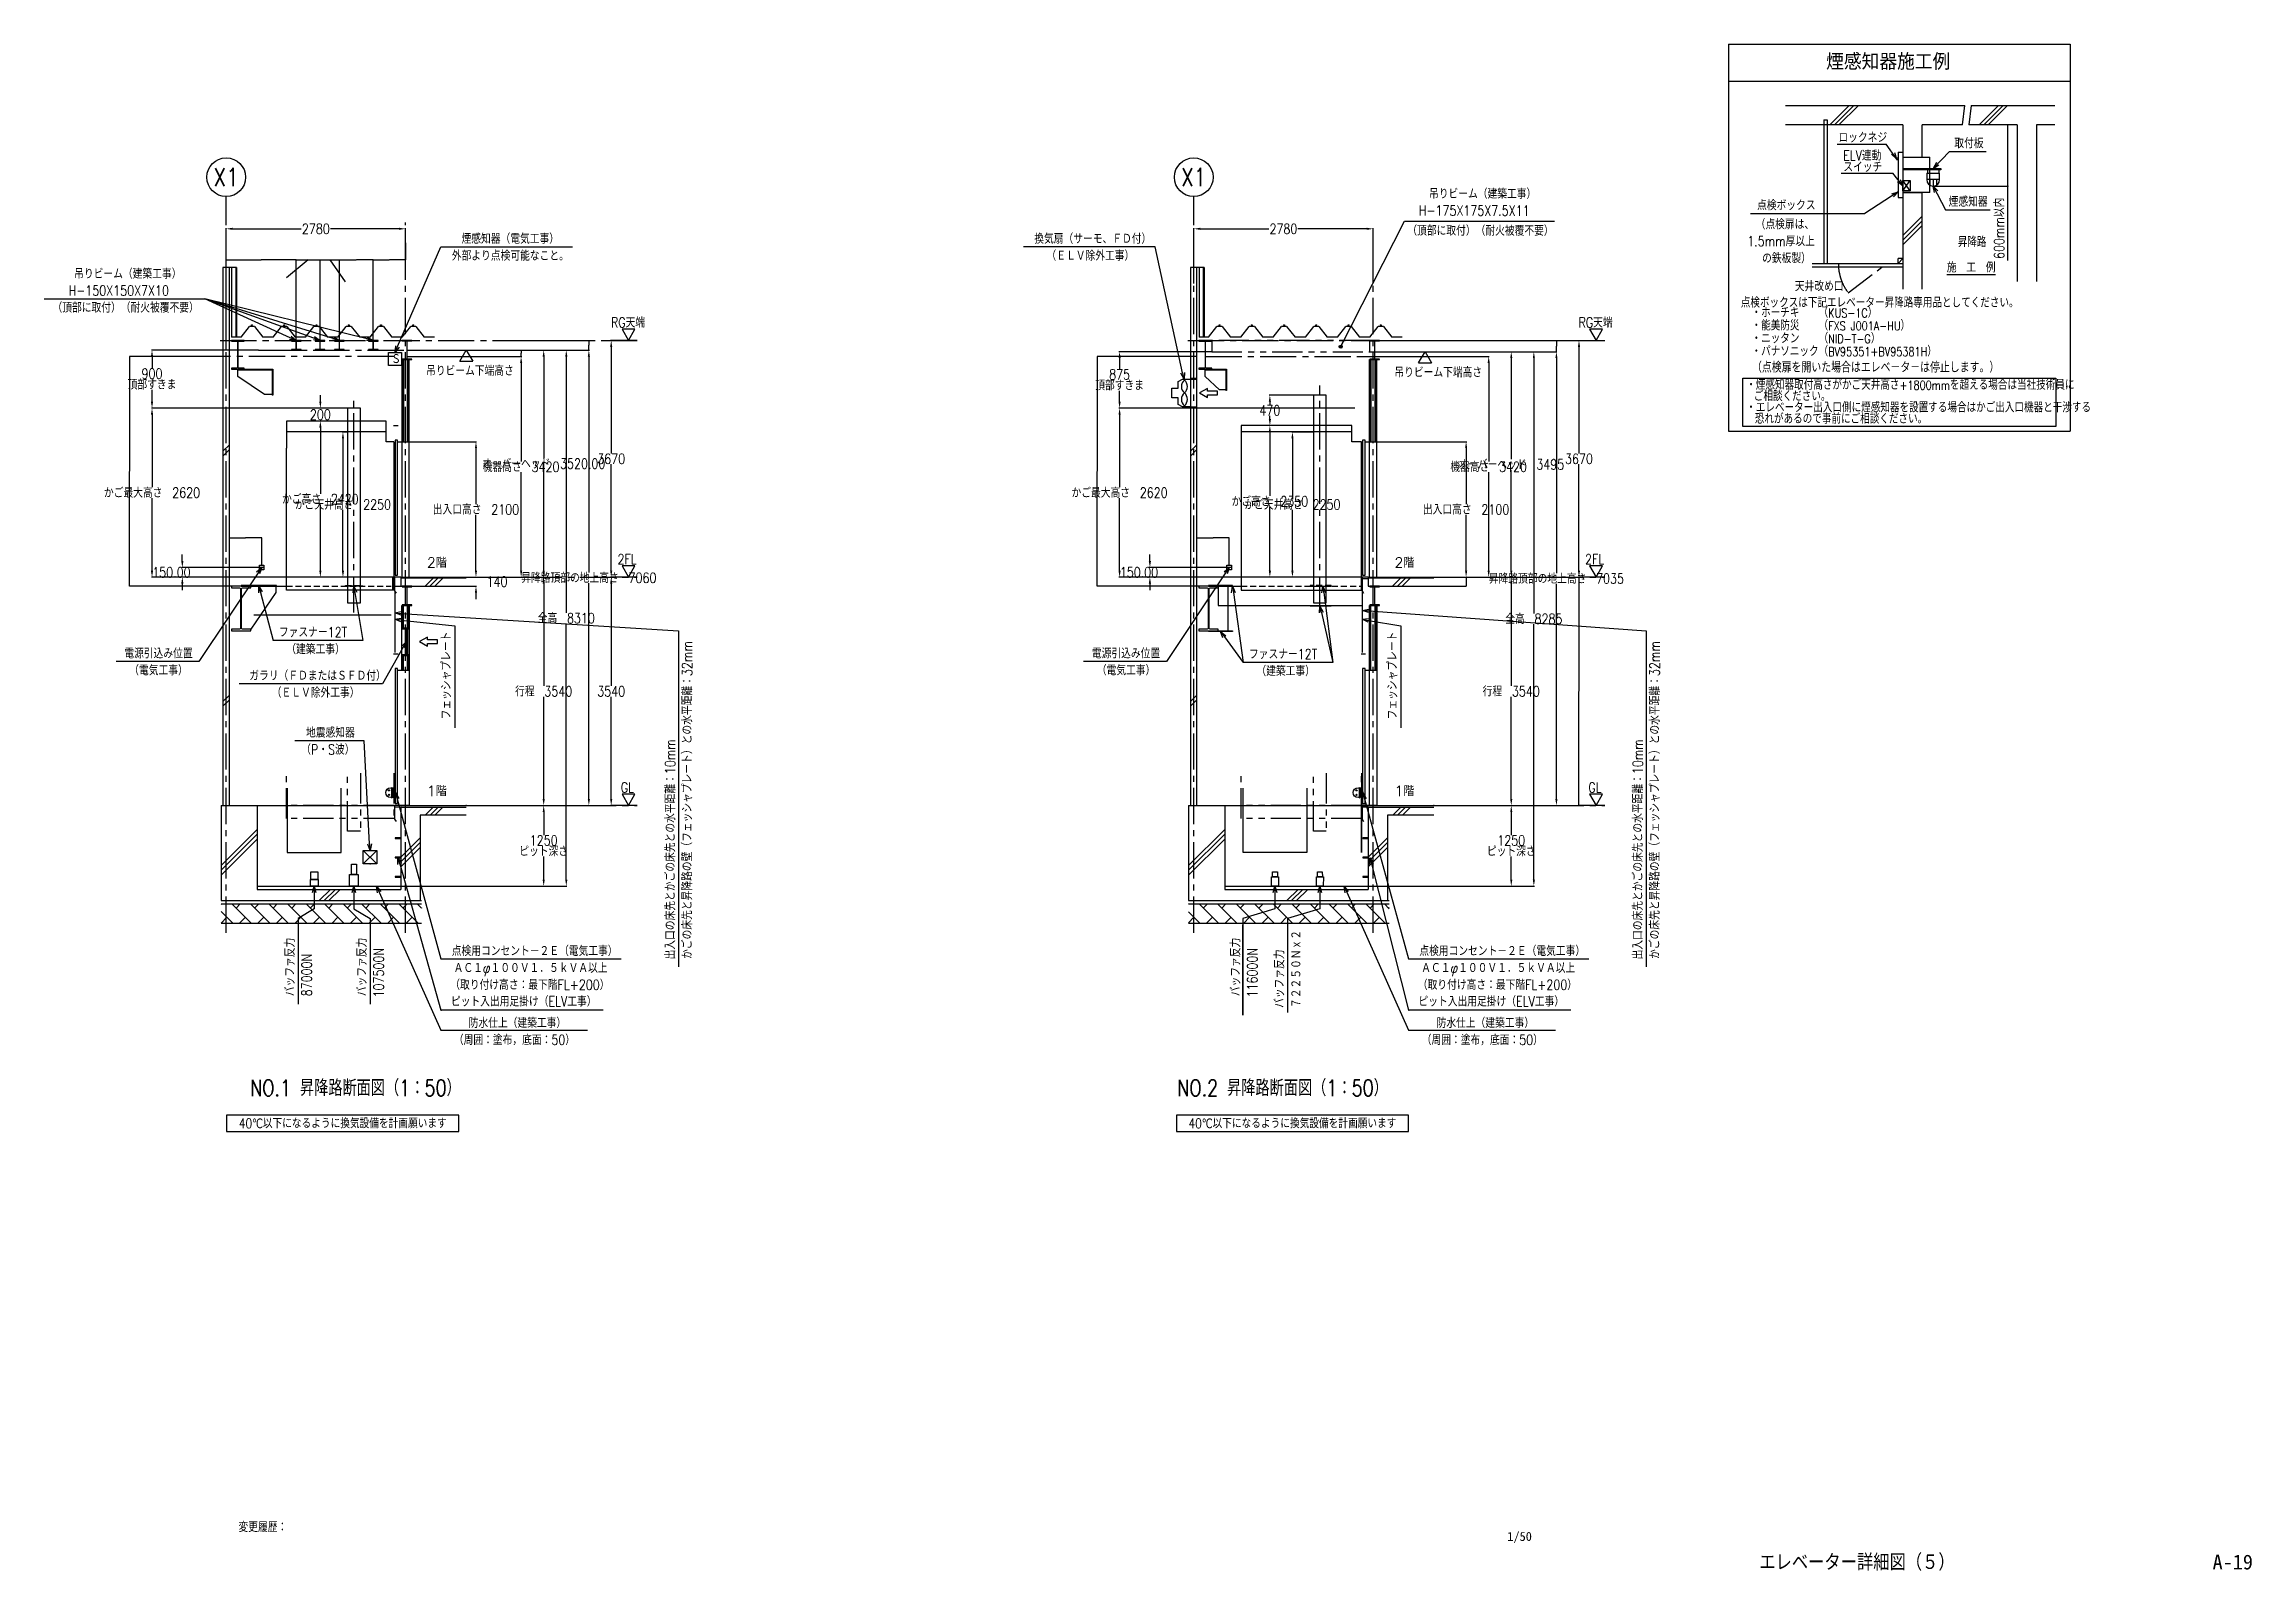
# Model space of a CAD drawing. Extents: x 6277 to 40502, y 903 to 24570.
import ezdxf
from ezdxf.enums import TextEntityAlignment as Align

# ---------------------------------------------------------------- set-up
doc = ezdxf.new("R2010")
doc.units = 0
doc.header["$LTSCALE"] = 750
doc.header["$MEASUREMENT"] = 0
for name, pattern in [('CENTER2', [1.125, 0.75, -0.125, 0.125, -0.125]), ('HIDDEN2', [0.1875, 0.125, -0.0625]), ('PHANTOM2', [1.25, 0.625, -0.125, 0.125, -0.125, 0.125, -0.125])]:
    doc.linetypes.add(name, pattern=pattern)
doc.layers.get('0').update_dxf_attribs({"linetype": 'CONTINUOUS'})
doc.layers.get('DEFPOINTS').update_dxf_attribs({"color": 8, "linetype": 'CONTINUOUS'})
for name, color, linetype in [('00-CENT', 7, 'CENTER2'), ('00-OBJE', 3, 'CONTINUOUS'), ('00-PHAN', 5, 'PHANTOM2'), ('00-TXT1', 4, 'CONTINUOUS'), ('01-寸法１', 6, 'CONTINUOUS'), ('01-床', 3, 'CONTINUOUS'), ('01-梁_S', 7, 'CONTINUOUS'), ('A_タイトル枠', 7, 'CONTINUOUS'), ('ZZ-BUILD-AXIS-T', 7, 'CENTER2'), ('ZZ-BUILD-BLN-T', 7, 'CONTINUOUS'), ('ZZ-BUILD-BM2', 2, 'CONTINUOUS'), ('ZZ-BUILD-ETC', 2, 'CONTINUOUS'), ('ZZ-BUILD-F', 3, 'CONTINUOUS'), ('ZZ-BUILD-FF', 3, 'CONTINUOUS'), ('ZZ-BUILD-MB', 3, 'CONTINUOUS'), ('ZZ-BUILD-W', 3, 'CONTINUOUS'), ('ZZ-BUILD-WP', 5, 'PHANTOM2'), ('ZZ-CENT', 7, 'CENTER2'), ('ZZ-COMMENT', 6, 'CONTINUOUS'), ('ZZ-COMMENT-STL', 6, 'CONTINUOUS'), ('ZZ-DIM-COM1', 6, 'CONTINUOUS'), ('ZZ-DIM-COM2', 7, 'CONTINUOUS'), ('ZZ-ETC', 7, 'CONTINUOUS'), ('ZZ-OBJE', 3, 'CONTINUOUS'), ('ZZ-PHAN', 5, 'PHANTOM2'), ('ZZ-TEXT', 4, 'CONTINUOUS'), ('ZZ-TITLE', 4, 'CONTINUOUS'), ('枠内記述', 3, 'CONTINUOUS')]:
    doc.layers.add(name, color=color, linetype=linetype)
doc.styles.add('KANSIM', font='SIMPLEX.shx', dxfattribs={"width": 0.7, "bigfont": 'extfont2.shx'})
doc.styles.add('MITOFREE', font='romans.shx', dxfattribs={"width": 0.8, "bigfont": 'extfont.shx'})
doc.styles.add('MITOH', font='romans.shx', dxfattribs={"width": 0.8, "bigfont": 'extfont.shx'})
doc.styles.get("Standard").update_dxf_attribs({"font": 'romans.shx', "width": 0.8, "bigfont": 'extfont.shx'})
doc.styles.add('ゴシック', font='MS Gothic.ttf', dxfattribs={"height": 4})
doc.dimstyles.get("Standard").update_dxf_attribs({"dimtxt": 0.18, "dimasz": 0.18, "dimexe": 0.18, "dimexo": 0.0625, "dimgap": 0.09, "dimtad": 0, "dimtih": 1, "dimtoh": 1, "dimzin": 0, "dimdsep": 46, "dimtxsty": 'MITOH', "dimcen": 0.09, "dimadec": 0, "dimazin": 0, "dimtfac": 1, "dimtofl": 0, "dimtmove": 2, "dimatfit": 3, "dimfxl": 1, "dimtolj": 1, "dimarcsym": 0})

msp = doc.modelspace()

# ---------------------------------------------------------------- texts
at = {"layer": '01-寸法１', "style": 'MITOH', "width": 0.8}
for p in [(12197.387, 19429.384), (27209.162, 19404.384)]:
    msp.add_text('吊りビーム下端高さ', height=157.5, dxfattribs=at).set_placement(p)
at = {"layer": 'A_タイトル枠', "color": 3, "width": 0.9}
msp.add_text('エレベーター詳細図（５）', height=255, dxfattribs=at).set_placement((34380.564, 1035.526), align=Align.MIDDLE_CENTER)
at = {"layer": 'DEFPOINTS', "style": 'KANSIM', "width": 0.7}
msp.add_text('変更履歴：', height=160, dxfattribs=at).set_placement((9289.483, 1583.532), align=Align.MIDDLE_LEFT)
at = {"layer": 'ZZ-BUILD-BLN-T', "style": 'MITOH', "width": 0.8}
for p in [(9098.92, 22507.356), (24098.92, 22507.356)]:
    msp.add_text('X1', height=280, dxfattribs=at).set_placement(p, align=Align.MIDDLE_CENTER)
at = {"layer": 'ZZ-TEXT', "style": 'MITOFREE', "width": 0.8}
msp.add_text('Ｓ', height=157.5, dxfattribs=at).set_placement((11657.62, 19611.56))
at = {"layer": 'ZZ-TEXT', "style": 'MITOH'}
for s, p in [('2階', (12211.92, 16407.356)), ('2階', (27211.92, 16407.356)), ('1階', (12211.92, 12867.356)), ('1階', (27211.92, 12867.356))]:
    msp.add_text(s, height=157.5, dxfattribs=at).set_placement(p, align=Align.BOTTOM_LEFT)
at = {"layer": 'ZZ-TEXT', "style": 'MITOH', "width": 0.8}
for p in [(10906.191, 7840.083), (25629.097, 7840.083)]:
    msp.add_text('40℃以下になるように換気設備を計画願います', height=150, dxfattribs=at).set_placement(p, align=Align.MIDDLE_CENTER)
at = {"layer": '枠内記述', "linetype": 'ByBlock', "lineweight": -2, "style": 'ゴシック'}
msp.add_text('1/50', height=140, dxfattribs=at).set_placement((28959.982, 1366.514))
at = {"layer": '枠内記述', "style": 'ゴシック'}
msp.add_text('A-19', height=230, dxfattribs=at).set_placement((39893.698, 924.805))

# ---------------------------------------------------------------- blocks, each defined once
blk = doc.blocks.new('*U193')
at = {"layer": 'ZZ-COMMENT', "style": 'MITOH', "width": 0.8}
for s, p in [('地震感知器', (10170, 13979)), ('（P・S波）', (10095, 13716))]:
    blk.add_text(s, height=157.5, dxfattribs=at).set_placement(p)
blk = doc.blocks.new('_OPEN30')
at = {"color": 0, "linetype": 'ByBlock'}
for p, q in [((-1, 0.27), (0, 0)), ((0, 0), (-1, -0.27)), ((0, 0), (-1, 0))]:
    blk.add_line(p, q, dxfattribs=at)
blk = doc.blocks.new('*U194')
at = {"layer": 'ZZ-COMMENT'}
blk.add_lwpolyline([(11156, 12331), (11069, 13929), (11059, 13929)], dxfattribs=at)
at = {"layer": 'ZZ-COMMENT', "xscale": 100, "yscale": 100, "zscale": 100, "rotation": 273.1308207520297}
blk.add_blockref('_OPEN30', (11162, 12231), dxfattribs=at)
blk = doc.blocks.new('*U195')
at = {"layer": 'ZZ-COMMENT', "style": 'MITOH', "width": 0.8}
for s, p in [('ガラリ（ＦＤまたはＳＦＤ付）', (9290, 14862)), ('（ＥＬＶ除外工事）', (9638, 14599))]:
    blk.add_text(s, height=157.5, dxfattribs=at).set_placement(p)
blk = doc.blocks.new('*U196')
at = {"layer": 'ZZ-COMMENT', "style": 'MITOH', "width": 0.8}
for s, p in [('煙感知器（電気工事）', (12580, 21635)), ('外部より点検可能なこと。', (12430, 21372))]:
    blk.add_text(s, height=157.5, dxfattribs=at).set_placement(p)
blk = doc.blocks.new('*U197')
at = {"layer": 'ZZ-COMMENT'}
blk.add_lwpolyline([(11589, 20041), (12262, 21585), (12272, 21585)], dxfattribs=at)
at = {"layer": 'ZZ-COMMENT', "xscale": 100, "yscale": 100, "zscale": 100, "rotation": 246.4603853469056}
blk.add_blockref('_OPEN30', (11549, 19949), dxfattribs=at)
blk = doc.blocks.new('*U198')
at = {"layer": 'ZZ-COMMENT', "style": 'MITOH', "width": 0.8}
blk.add_text('ピット入出用足掛け（ELV工事）', height=157.5, dxfattribs=at).set_placement((12416, 9811))
blk = doc.blocks.new('*U199')
at = {"layer": 'ZZ-COMMENT'}
blk.add_lwpolyline([(11622, 12020), (12262, 9756), (12272, 9756)], dxfattribs=at)
at = {"layer": 'ZZ-COMMENT', "xscale": 100, "yscale": 100, "zscale": 100, "rotation": 105.7929711959945}
blk.add_blockref('_OPEN30', (11594, 12116), dxfattribs=at)
blk = doc.blocks.new('*U200')
at = {"layer": 'ZZ-COMMENT', "style": 'MITOH', "width": 0.8}
for s, p in [('電源引込み位置', (7353, 15207)), ('（電気工事）', (7429, 14945))]:
    blk.add_text(s, height=157.5, dxfattribs=at).set_placement(p)
blk = doc.blocks.new('*U201')
at = {"layer": 'ZZ-COMMENT'}
blk.add_lwpolyline([(9426, 16533), (8507, 15157), (8497, 15157)], dxfattribs=at)
at = {"layer": 'ZZ-COMMENT', "xscale": 100, "yscale": 100, "zscale": 100, "rotation": 56.24244146039536}
blk.add_blockref('_OPEN30', (9482, 16616), dxfattribs=at)
blk = doc.blocks.new('*U202')
at = {"layer": 'ZZ-COMMENT', "style": 'MITOH', "width": 0.8}
for s, p in [('点検用コンセント－２Ｅ（電気工事）', (12429, 10594)), ('ＡＣ１φ１００Ｖ１．５ｋＶＡ以上', (12458, 10331)), ('（取り付け高さ：最下階FL+200）', (12406, 10069))]:
    blk.add_text(s, height=157.5, dxfattribs=at).set_placement(p)
blk = doc.blocks.new('*U203')
at = {"layer": 'ZZ-COMMENT'}
blk.add_lwpolyline([(11581, 13030), (12262, 10549), (12272, 10549)], dxfattribs=at)
at = {"layer": 'ZZ-COMMENT', "xscale": 100, "yscale": 100, "zscale": 100, "rotation": 105.3491231790261}
blk.add_blockref('_OPEN30', (11554, 13126), dxfattribs=at)
blk = doc.blocks.new('*U204')
at = {"layer": 'ZZ-COMMENT', "color": 4, "style": 'MITOH', "width": 0.8}
for s, p in [('バッファ反力', (11112, 9970)), ('107500N', (11374, 9951))]:
    blk.add_text(s, height=157.5, rotation=90, dxfattribs=at).set_placement(p)
blk = doc.blocks.new('*U205')
at = {"layer": 'ZZ-COMMENT', "color": 3}
blk.add_lwpolyline([(10912, 11576), (10912, 11326), (11162, 11176), (11162, 10976), (11162, 10966)], dxfattribs=at)
at = {"layer": 'ZZ-COMMENT', "color": 3, "xscale": 100, "yscale": 100, "zscale": 100, "rotation": 90}
blk.add_blockref('_OPEN30', (10912, 11676), dxfattribs=at)
blk = doc.blocks.new('*U206')
at = {"layer": 'ZZ-COMMENT', "color": 4, "style": 'MITOH', "width": 0.8}
for s, p in [('バッファ反力', (9997, 9970)), ('87000N', (10259, 9969))]:
    blk.add_text(s, height=157.5, rotation=90, dxfattribs=at).set_placement(p)
blk = doc.blocks.new('*U207')
at = {"layer": 'ZZ-COMMENT', "color": 3}
blk.add_lwpolyline([(10297, 11576), (10297, 11326), (10047, 11176), (10047, 10976), (10047, 10966)], dxfattribs=at)
at = {"layer": 'ZZ-COMMENT', "color": 3, "xscale": 100, "yscale": 100, "zscale": 100, "rotation": 90}
blk.add_blockref('_OPEN30', (10297, 11676), dxfattribs=at)
blk = doc.blocks.new('*U208')
at = {"layer": 'ZZ-COMMENT', "style": 'MITOH', "width": 0.8}
blk.add_text('フェッシャプレート', height=157.5, rotation=90, dxfattribs=at).set_placement((12420, 14261))
blk = doc.blocks.new('*U209')
at = {"layer": 'ZZ-COMMENT'}
blk.add_lwpolyline([(11643, 15802), (12475, 15713), (12475, 15703)], dxfattribs=at)
at = {"layer": 'ZZ-COMMENT', "xscale": 100, "yscale": 100, "zscale": 100, "rotation": 173.8669687362852}
blk.add_blockref('_OPEN30', (11544, 15813), dxfattribs=at)
blk = doc.blocks.new('*U210')
at = {"layer": 'ZZ-COMMENT', "style": 'MITOH', "width": 0.8}
for s, p in [('かごの床先と昇降路の壁（フェッシャプレート）との水平距離：32mm', (16156, 10548)), ('出入口の床先とかごの床先との水平距離：10mm', (15894, 10540))]:
    blk.add_text(s, height=157.5, rotation=90, dxfattribs=at).set_placement(p)
blk = doc.blocks.new('*U211')
at = {"layer": 'ZZ-COMMENT'}
blk.add_lwpolyline([(11644, 15905), (15944, 15633), (15944, 15623)], dxfattribs=at)
at = {"layer": 'ZZ-COMMENT', "xscale": 100, "yscale": 100, "zscale": 100, "rotation": 176.3787293205025}
blk.add_blockref('_OPEN30', (11544, 15911), dxfattribs=at)
blk = doc.blocks.new('*X212')
at = {"color": 0}
for p, q in [((8862, 11401), (8852, 11391)), ((9320, 11101), (9020, 11401)), ((9150, 11401), (9085, 11337)), ((9607, 11101), (9307, 11401)), ((9437, 11401), (9372, 11337)), ((9895, 11101), (9595, 11401)), ((9724, 11401), (9660, 11337)), ((10182, 11101), (9882, 11401)), ((10012, 11401), (9947, 11337)), ((10470, 11101), (10170, 11401)), ((10299, 11401), (10234, 11337)), ((10757, 11101), (10457, 11401)), ((10587, 11401), (10522, 11337)), ((11044, 11101), (10744, 11401)), ((10874, 11401), (10809, 11337)), ((11332, 11101), (11032, 11401)), ((11161, 11401), (11096, 11337)), ((11619, 11101), (11319, 11401)), ((11449, 11401), (11384, 11337)), ((11906, 11101), (11606, 11401)), ((11736, 11401), (11671, 11337)), ((11962, 11333), (11894, 11401)), ((11962, 11340), (11959, 11337)), ((9033, 11101), (8852, 11282)), ((8941, 11193), (8852, 11104)), ((9229, 11193), (9137, 11101)), ((9516, 11193), (9424, 11101)), ((9803, 11193), (9712, 11101)), ((10091, 11193), (9999, 11101)), ((10378, 11193), (10287, 11101)), ((10665, 11193), (10574, 11101)), ((10953, 11193), (10861, 11101)), ((11240, 11193), (11149, 11101)), ((11528, 11193), (11436, 11101)), ((11815, 11193), (11723, 11101))]:
    blk.add_line(p, q, dxfattribs=at)
blk = doc.blocks.new('*U213')
at = {"layer": 'ZZ-COMMENT', "style": 'MITOH', "width": 0.8}
for s, p in [('防水仕上（建築工事）', (27696, 9478)), ('（周囲：塗布，底面：50）', (27466, 9215))]:
    blk.add_text(s, height=157.5, dxfattribs=at).set_placement(p)
blk = doc.blocks.new('*U214')
at = {"layer": 'ZZ-COMMENT'}
blk.add_lwpolyline([(11303, 11585), (12262, 9444), (12272, 9444)], dxfattribs=at)
at = {"layer": 'ZZ-COMMENT', "xscale": 100, "yscale": 100, "zscale": 100, "rotation": 114.1289595890923}
blk.add_blockref('_OPEN30', (11262, 11676), dxfattribs=at)
blk = doc.blocks.new('*U215')
at = {"layer": 'ZZ-TEXT', "style": 'MITOH', "width": 0.8}
blk.add_text('GL', height=157.5, dxfattribs=at).set_placement((15049, 13126))
blk = doc.blocks.new('*D259')
at = {"layer": 'DEFPOINTS', "color": 0, "transparency": 16777216}
for p in [(11879, 21707), (11879, 21417), (9099, 20857)]:
    blk.add_point(p, dxfattribs=at)
at = {"layer": 'ZZ-DIM-COM1', "color": 0, "lineweight": -2, "transparency": 16777216}
for p, q in [((9099, 20860), (9099, 21716)), ((9199, 21707), (10262, 21707)), ((11779, 21707), (10715, 21707)), ((11879, 21420), (11879, 21716))]:
    blk.add_line(p, q, dxfattribs=at)
at = {"layer": 'ZZ-DIM-COM1', "color": 0, "transparency": 16777216}
for points in [[(9199, 21724), (9199, 21691), (9099, 21707)], [(11779, 21724), (11779, 21691), (11879, 21707)]]:
    blk.add_solid(points, dxfattribs=at)
at = {"layer": 'ZZ-DIM-COM1', "color": 0, "transparency": 16777216, "insert": (10489, 21707), "char_height": 157.5, "attachment_point": 5, "style": 'MITOH'}
blk.add_mtext('\\A1;2780', dxfattribs=at)
blk = doc.blocks.new('*D260')
at = {"layer": 'DEFPOINTS', "color": 0, "transparency": 16777216}
for p in [(11936, 18407), (12971, 18407), (12821, 16307)]:
    blk.add_point(p, dxfattribs=at)
at = {"layer": 'ZZ-DIM-COM1', "color": 0, "lineweight": -2, "transparency": 16777216}
for p, q in [((11940, 18407), (12980, 18407)), ((12971, 18307), (12971, 17441)), ((12971, 16407), (12971, 17274)), ((12825, 16307), (12980, 16307))]:
    blk.add_line(p, q, dxfattribs=at)
at = {"layer": 'ZZ-DIM-COM1', "color": 0, "transparency": 16777216}
for points in [[(12955, 18307), (12988, 18307), (12971, 18407)], [(12955, 16407), (12988, 16407), (12971, 16307)]]:
    blk.add_solid(points, dxfattribs=at)
at = {"layer": 'ZZ-DIM-COM1', "color": 0, "transparency": 16777216, "insert": (12971, 17357), "char_height": 157.5, "attachment_point": 5, "style": 'MITOH'}
blk.add_mtext('\\A1;出入口高さ\u30002100', dxfattribs=at)
blk = doc.blocks.new('*D261')
at = {"layer": 'DEFPOINTS', "color": 0, "transparency": 16777216}
for p in [(11906, 19727), (13671, 19727), (12821, 16307)]:
    blk.add_point(p, dxfattribs=at)
at = {"layer": 'ZZ-DIM-COM1', "color": 0, "lineweight": -2, "transparency": 16777216}
for p, q in [((11909, 19727), (13680, 19727)), ((13671, 19627), (13671, 18101)), ((13671, 16407), (13671, 17934)), ((12825, 16307), (13680, 16307))]:
    blk.add_line(p, q, dxfattribs=at)
at = {"layer": 'ZZ-DIM-COM1', "color": 0, "transparency": 16777216}
for points in [[(13655, 19627), (13688, 19627), (13671, 19727)], [(13655, 16407), (13688, 16407), (13671, 16307)]]:
    blk.add_solid(points, dxfattribs=at)
at = {"layer": 'ZZ-DIM-COM1', "color": 0, "transparency": 16777216, "insert": (13671, 18017), "char_height": 157.5, "attachment_point": 5, "style": 'MITOH'}
blk.add_mtext('\\A1;機器高さ\u30003420', dxfattribs=at)
blk = doc.blocks.new('*D262')
at = {"layer": 'DEFPOINTS', "color": 0, "transparency": 16777216}
for p in [(12821, 12767), (14021, 12767), (11804, 11517)]:
    blk.add_point(p, dxfattribs=at)
at = {"layer": 'ZZ-DIM-COM1', "color": 0, "lineweight": -2, "transparency": 16777216}
for p, q in [((12825, 12767), (14030, 12767)), ((14021, 12667), (14021, 12309)), ((14021, 11617), (14021, 11976)), ((11807, 11517), (14030, 11517))]:
    blk.add_line(p, q, dxfattribs=at)
at = {"layer": 'ZZ-DIM-COM1', "color": 0, "transparency": 16777216}
for points in [[(14005, 12667), (14038, 12667), (14021, 12767)], [(14005, 11617), (14038, 11617), (14021, 11517)]]:
    blk.add_solid(points, dxfattribs=at)
at = {"layer": 'ZZ-DIM-COM1', "color": 0, "transparency": 16777216, "char_height": 157.5, "attachment_point": 5, "style": 'MITOH'}
for s, insert in [('\\A1;ピット深さ', (14021, 12059)), ('\\A1;1250', (14021, 12226))]:
    blk.add_mtext(s, dxfattribs=dict(at, insert=insert))
blk = doc.blocks.new('*D263')
at = {"layer": 'DEFPOINTS', "color": 0, "transparency": 16777216}
for p in [(12821, 16307), (14021, 16307), (12821, 12767)]:
    blk.add_point(p, dxfattribs=at)
at = {"layer": 'ZZ-DIM-COM1', "color": 0, "lineweight": -2, "transparency": 16777216}
for p, q in [((12825, 16307), (14030, 16307)), ((14021, 16207), (14021, 14621)), ((14021, 12867), (14021, 14454)), ((12825, 12767), (14030, 12767))]:
    blk.add_line(p, q, dxfattribs=at)
at = {"layer": 'ZZ-DIM-COM1', "color": 0, "transparency": 16777216}
for points in [[(14005, 16207), (14038, 16207), (14021, 16307)], [(14005, 12867), (14038, 12867), (14021, 12767)]]:
    blk.add_solid(points, dxfattribs=at)
at = {"layer": 'ZZ-DIM-COM1', "color": 0, "transparency": 16777216, "insert": (14021, 14537), "char_height": 157.5, "attachment_point": 5, "style": 'MITOH'}
blk.add_mtext('\\A1;行程\u30003540', dxfattribs=at)
blk = doc.blocks.new('*D264')
at = {"layer": 'DEFPOINTS', "color": 0, "transparency": 16777216}
for p in [(11913, 19827), (14021, 19827), (12821, 16307)]:
    blk.add_point(p, dxfattribs=at)
at = {"layer": 'ZZ-DIM-COM1', "color": 190, "lineweight": -2, "transparency": 16777216}
for p, q in [((11916, 19827), (14030, 19827)), ((14021, 19727), (14021, 18151)), ((14021, 16407), (14021, 17984)), ((12825, 16307), (14030, 16307))]:
    blk.add_line(p, q, dxfattribs=at)
at = {"layer": 'ZZ-DIM-COM1', "color": 190, "transparency": 16777216}
for points in [[(14005, 19727), (14038, 19727), (14021, 19827)], [(14005, 16407), (14038, 16407), (14021, 16307)]]:
    blk.add_solid(points, dxfattribs=at)
at = {"layer": 'ZZ-DIM-COM1', "color": 190, "transparency": 16777216, "insert": (14021, 18067), "char_height": 157.5, "attachment_point": 5, "style": 'MITOH'}
blk.add_mtext('\\A1;オーバーヘッド\u30003520.00', dxfattribs=at)
blk = doc.blocks.new('*D265')
at = {"layer": 'DEFPOINTS', "color": 0, "transparency": 16777216}
for p in [(11913, 19827), (14371, 19827), (11804, 11517)]:
    blk.add_point(p, dxfattribs=at)
at = {"layer": 'ZZ-DIM-COM1', "color": 0, "lineweight": -2, "transparency": 16777216}
for p, q in [((11916, 19827), (14380, 19827)), ((14371, 19727), (14371, 15756)), ((14371, 11617), (14371, 15589)), ((11807, 11517), (14380, 11517))]:
    blk.add_line(p, q, dxfattribs=at)
at = {"layer": 'ZZ-DIM-COM1', "color": 0, "transparency": 16777216}
for points in [[(14355, 19727), (14388, 19727), (14371, 19827)], [(14355, 11617), (14388, 11617), (14371, 11517)]]:
    blk.add_solid(points, dxfattribs=at)
at = {"layer": 'ZZ-DIM-COM1', "color": 0, "transparency": 16777216, "insert": (14371, 15672), "char_height": 157.5, "attachment_point": 5, "style": 'MITOH'}
blk.add_mtext('\\A1;全高\u30008310', dxfattribs=at)
blk = doc.blocks.new('*D266')
at = {"layer": 'DEFPOINTS', "color": 0, "transparency": 16777216}
for p in [(11913, 19827), (14721, 19827), (12896, 12767)]:
    blk.add_point(p, dxfattribs=at)
at = {"layer": 'ZZ-DIM-COM1', "color": 0, "lineweight": -2, "transparency": 16777216}
for p, q in [((11916, 19827), (14730, 19827)), ((14721, 19727), (14721, 16381)), ((14721, 12867), (14721, 16214)), ((12900, 12767), (14730, 12767))]:
    blk.add_line(p, q, dxfattribs=at)
at = {"layer": 'ZZ-DIM-COM1', "color": 0, "transparency": 16777216}
for points in [[(14705, 19727), (14738, 19727), (14721, 19827)], [(14705, 12867), (14738, 12867), (14721, 12767)]]:
    blk.add_solid(points, dxfattribs=at)
at = {"layer": 'ZZ-DIM-COM1', "color": 0, "transparency": 16777216, "insert": (14721, 16297), "char_height": 157.5, "attachment_point": 5, "style": 'MITOH'}
blk.add_mtext('\\A1;昇降路頂部の地上高さ\u30007060', dxfattribs=at)
blk = doc.blocks.new('*D267')
at = {"layer": 'DEFPOINTS', "color": 0, "transparency": 16777216}
for p in [(7949, 18927), (10979, 18927), (10034, 16307)]:
    blk.add_point(p, dxfattribs=at)
at = {"layer": 'ZZ-DIM-COM1', "color": 0, "lineweight": -2, "transparency": 16777216}
for p, q in [((10976, 18927), (7940, 18927)), ((7949, 18827), (7949, 17701)), ((7949, 16407), (7949, 17534)), ((10031, 16307), (7940, 16307))]:
    blk.add_line(p, q, dxfattribs=at)
at = {"layer": 'ZZ-DIM-COM1', "color": 0, "transparency": 16777216}
for points in [[(7932, 18827), (7966, 18827), (7949, 18927)], [(7932, 16407), (7966, 16407), (7949, 16307)]]:
    blk.add_solid(points, dxfattribs=at)
at = {"layer": 'ZZ-DIM-COM1', "color": 0, "transparency": 16777216, "insert": (7949, 17617), "char_height": 157.5, "attachment_point": 5, "style": 'MITOH'}
blk.add_mtext('\\A1;かご最大高さ\u30002620', dxfattribs=at)
blk = doc.blocks.new('*D268')
at = {"layer": 'DEFPOINTS', "color": 0, "transparency": 16777216}
for p in [(7949, 19827), (9602, 19827), (10979, 18927)]:
    blk.add_point(p, dxfattribs=at)
at = {"layer": 'ZZ-DIM-COM1', "color": 0, "lineweight": -2, "transparency": 16777216}
for p, q in [((9599, 19827), (7940, 19827)), ((7949, 19727), (7949, 19544)), ((7949, 19027), (7949, 19211)), ((10976, 18927), (7940, 18927))]:
    blk.add_line(p, q, dxfattribs=at)
at = {"layer": 'ZZ-DIM-COM1', "color": 0, "transparency": 16777216}
for points in [[(7932, 19727), (7966, 19727), (7949, 19827)], [(7932, 19027), (7966, 19027), (7949, 18927)]]:
    blk.add_solid(points, dxfattribs=at)
at = {"layer": 'ZZ-DIM-COM1', "color": 0, "transparency": 16777216, "char_height": 157.5, "attachment_point": 5, "style": 'MITOH'}
for s, insert in [('\\A1;900', (7949, 19461)), ('\\A1;頂部すきま', (7949, 19294))]:
    blk.add_mtext(s, dxfattribs=dict(at, insert=insert))
blk = doc.blocks.new('*D269')
at = {"layer": 'DEFPOINTS', "color": 0, "transparency": 16777216}
for p in [(10909, 18557), (10979, 18557), (10979, 16307)]:
    blk.add_point(p, dxfattribs=at)
at = {"layer": 'ZZ-DIM-COM1', "color": 0, "lineweight": -2, "transparency": 16777216}
for p, q in [((10976, 18557), (10900, 18557)), ((10909, 18457), (10909, 17516)), ((10909, 16407), (10909, 17349)), ((10976, 16307), (10900, 16307))]:
    blk.add_line(p, q, dxfattribs=at)
at = {"layer": 'ZZ-DIM-COM1', "color": 0, "transparency": 16777216}
for points in [[(10892, 18457), (10926, 18457), (10909, 18557)], [(10892, 16407), (10926, 16407), (10909, 16307)]]:
    blk.add_solid(points, dxfattribs=at)
at = {"layer": 'ZZ-DIM-COM1', "color": 0, "transparency": 16777216, "insert": (10909, 17432), "char_height": 157.5, "attachment_point": 5, "style": 'MITOH'}
blk.add_mtext('\\A1;かご天井高さ\u30002250', dxfattribs=at)
blk = doc.blocks.new('*D270')
at = {"layer": 'DEFPOINTS', "color": 0, "transparency": 16777216}
for p in [(10559, 18727), (10979, 18727), (10979, 16307)]:
    blk.add_point(p, dxfattribs=at)
at = {"layer": 'ZZ-DIM-COM1', "color": 0, "lineweight": -2, "transparency": 16777216}
for p, q in [((10976, 18727), (10550, 18727)), ((10559, 18627), (10559, 17601)), ((10559, 16407), (10559, 17434)), ((10976, 16307), (10550, 16307))]:
    blk.add_line(p, q, dxfattribs=at)
at = {"layer": 'ZZ-DIM-COM1', "color": 0, "transparency": 16777216}
for points in [[(10542, 18627), (10576, 18627), (10559, 18727)], [(10542, 16407), (10576, 16407), (10559, 16307)]]:
    blk.add_solid(points, dxfattribs=at)
at = {"layer": 'ZZ-DIM-COM1', "color": 0, "transparency": 16777216, "insert": (10559, 17517), "char_height": 157.5, "attachment_point": 5, "style": 'MITOH'}
blk.add_mtext('\\A1;かご高さ\u30002420', dxfattribs=at)
blk = doc.blocks.new('*D271')
at = {"layer": 'DEFPOINTS', "color": 0, "transparency": 16777216}
for p in [(10559, 18927), (10979, 18927), (10979, 18727)]:
    blk.add_point(p, dxfattribs=at)
at = {"layer": 'ZZ-DIM-COM1', "color": 0, "lineweight": -2, "transparency": 16777216}
for p, q in [((10976, 18927), (10550, 18927)), ((10559, 19027), (10559, 19127)), ((10976, 18727), (10550, 18727)), ((10559, 18627), (10559, 18527))]:
    blk.add_line(p, q, dxfattribs=at)
at = {"layer": 'ZZ-DIM-COM1', "color": 0, "transparency": 16777216}
for points in [[(10542, 19027), (10576, 19027), (10559, 18927)], [(10542, 18627), (10576, 18627), (10559, 18727)]]:
    blk.add_solid(points, dxfattribs=at)
at = {"layer": 'ZZ-DIM-COM1', "color": 0, "transparency": 16777216, "insert": (10559, 18827), "char_height": 157.5, "attachment_point": 5, "style": 'MITOH'}
blk.add_mtext('\\A1;200', dxfattribs=at)
blk = doc.blocks.new('*D272')
at = {"layer": 'DEFPOINTS', "color": 0, "transparency": 16777216}
for p in [(8419, 16457), (9684, 16457), (9049, 16307)]:
    blk.add_point(p, dxfattribs=at)
at = {"layer": 'ZZ-DIM-COM2', "color": 0, "lineweight": -2, "transparency": 16777216}
for p, q in [((9681, 16457), (8410, 16457)), ((8419, 16557), (8419, 16657)), ((9046, 16307), (8410, 16307)), ((8419, 16207), (8419, 16107))]:
    blk.add_line(p, q, dxfattribs=at)
at = {"layer": 'ZZ-DIM-COM2', "color": 0, "transparency": 16777216}
for points in [[(8402, 16557), (8436, 16557), (8419, 16457)], [(8402, 16207), (8436, 16207), (8419, 16307)]]:
    blk.add_solid(points, dxfattribs=at)
at = {"layer": 'ZZ-DIM-COM2', "color": 0, "transparency": 16777216, "insert": (8250, 16382), "char_height": 157.5, "attachment_point": 5, "style": 'MITOH'}
blk.add_mtext('\\A1;150.00', dxfattribs=at)
blk = doc.blocks.new('*D273')
at = {"layer": 'DEFPOINTS', "color": 0, "transparency": 16777216}
for p in [(11978, 16167), (12821, 16307), (12971, 16307)]:
    blk.add_point(p, dxfattribs=at)
at = {"layer": 'ZZ-DIM-COM1', "color": 0, "lineweight": -2, "transparency": 16777216}
for p, q in [((12971, 16407), (12971, 16507)), ((11981, 16167), (12980, 16167)), ((12825, 16307), (12980, 16307)), ((12971, 16067), (12971, 15967))]:
    blk.add_line(p, q, dxfattribs=at)
at = {"layer": 'ZZ-DIM-COM1', "color": 0, "transparency": 16777216}
for points in [[(12955, 16407), (12988, 16407), (12971, 16307)], [(12955, 16067), (12988, 16067), (12971, 16167)]]:
    blk.add_solid(points, dxfattribs=at)
at = {"layer": 'ZZ-DIM-COM1', "color": 0, "transparency": 16777216, "insert": (13298, 16237), "char_height": 157.5, "attachment_point": 5, "style": 'MITOH'}
blk.add_mtext('\\A1;140', dxfattribs=at)
blk = doc.blocks.new('*D274')
at = {"layer": 'DEFPOINTS', "color": 0, "transparency": 16777216}
for p in [(7599, 19727), (9149, 19727), (9179, 16167)]:
    blk.add_point(p, dxfattribs=at)
at = {"layer": 'ZZ-DIM-COM1', "color": 0, "lineweight": -2, "transparency": 16777216}
for p, q in [((9149, 19727), (7599, 19727)), ((7599, 19727), (7599, 17948)), ((7599, 16168), (7599, 17947)), ((9179, 16167), (7599, 16167))]:
    blk.add_line(p, q, dxfattribs=at)
at = {"layer": 'ZZ-DIM-COM1', "color": 0, "transparency": 16777216}
for points in [[(7599, 19727), (7599, 19727), (7599, 19727)], [(7599, 16168), (7599, 16168), (7599, 16167)]]:
    blk.add_solid(points, dxfattribs=at)
at = {"layer": 'ZZ-DIM-COM1', "color": 0, "transparency": 16777216, "insert": (7599, 17947), "char_height": 0.18, "attachment_point": 5, "style": 'MITOH'}
blk.add_mtext('\\A1;3560.00', dxfattribs=at)
blk = doc.blocks.new('*U216')
at = {"layer": 'ZZ-TITLE', "style": 'MITOH', "width": 0.8}
blk.add_text('NO.1 昇降路断面図（1：50）', height=250, dxfattribs=at).set_placement((9303, 8423))
blk = doc.blocks.new('*U217')
at = {"layer": 'ZZ-COMMENT', "style": 'MITOH', "width": 0.8}
blk.add_text('ピット入出用足掛け（ELV工事）', height=157.5, dxfattribs=at).set_placement((27416, 9811))
blk = doc.blocks.new('*U218')
at = {"layer": 'ZZ-COMMENT'}
blk.add_lwpolyline([(26687, 12020), (27262, 9756), (27272, 9756)], dxfattribs=at)
at = {"layer": 'ZZ-COMMENT', "xscale": 100, "yscale": 100, "zscale": 100, "rotation": 104.2645122980797}
blk.add_blockref('_OPEN30', (26662, 12116), dxfattribs=at)
blk = doc.blocks.new('*U219')
at = {"layer": 'ZZ-COMMENT', "style": 'MITOH', "width": 0.8}
for s, p in [('点検用コンセント－２Ｅ（電気工事）', (27429, 10594)), ('ＡＣ１φ１００Ｖ１．５ｋＶＡ以上', (27458, 10331)), ('（取り付け高さ：最下階FL+200）', (27406, 10069))]:
    blk.add_text(s, height=157.5, dxfattribs=at).set_placement(p)
blk = doc.blocks.new('*U220')
at = {"layer": 'ZZ-COMMENT'}
blk.add_lwpolyline([(26581, 13030), (27262, 10549), (27272, 10549)], dxfattribs=at)
at = {"layer": 'ZZ-COMMENT', "xscale": 100, "yscale": 100, "zscale": 100, "rotation": 105.3491231790257}
blk.add_blockref('_OPEN30', (26554, 13126), dxfattribs=at)
blk = doc.blocks.new('*U221')
at = {"layer": 'ZZ-COMMENT', "style": 'MITOH', "width": 0.8}
for s, p in [('換気扇（サーモ、ＦＤ付）', (21459, 21635)), ('（ＥＬＶ除外工事）', (21649, 21372))]:
    blk.add_text(s, height=157.5, dxfattribs=at).set_placement(p)
blk = doc.blocks.new('*U222')
at = {"layer": 'ZZ-COMMENT'}
blk.add_lwpolyline([(23760, 19634), (23332, 21585), (23322, 21585)], dxfattribs=at)
at = {"layer": 'ZZ-COMMENT', "xscale": 100, "yscale": 100, "zscale": 100, "rotation": 282.3895427783778}
blk.add_blockref('_OPEN30', (23782, 19536), dxfattribs=at)
blk = doc.blocks.new('*U223')
at = {"layer": 'ZZ-COMMENT', "color": 2, "style": 'MITOH', "width": 0.8}
blk.add_text('７２２５０Ｎｘ２', height=157.5, rotation=90, dxfattribs=at).set_placement((25599, 9788))
at = {"layer": 'ZZ-COMMENT', "color": 4, "style": 'MITOH', "width": 0.8}
blk.add_text('バッファ反力', height=157.5, rotation=90, dxfattribs=at).set_placement((25337, 9788))
blk = doc.blocks.new('*U224')
at = {"layer": 'ZZ-COMMENT', "color": 3}
blk.add_lwpolyline([(25887, 11576), (25887, 11326), (25387, 11176), (25387, 10981), (25387, 9720)], dxfattribs=at)
at = {"layer": 'ZZ-COMMENT', "color": 3, "xscale": 100, "yscale": 100, "zscale": 100, "rotation": 90}
blk.add_blockref('_OPEN30', (25887, 11676), dxfattribs=at)
blk = doc.blocks.new('*U225')
at = {"layer": 'ZZ-COMMENT', "style": 'MITOH', "width": 0.8}
blk.add_text('フェッシャプレート', height=157.5, rotation=90, dxfattribs=at).set_placement((27089, 14261))
blk = doc.blocks.new('*U226')
at = {"layer": 'ZZ-COMMENT'}
blk.add_lwpolyline([(26643, 15796), (27144, 15713), (27144, 15703)], dxfattribs=at)
at = {"layer": 'ZZ-COMMENT', "xscale": 100, "yscale": 100, "zscale": 100, "rotation": 170.5376777919743}
blk.add_blockref('_OPEN30', (26544, 15813), dxfattribs=at)
blk = doc.blocks.new('*U227')
at = {"layer": 'ZZ-COMMENT', "style": 'MITOH', "width": 0.8}
for s, p in [('かごの床先と昇降路の壁（フェッシャプレート）との水平距離：32mm', (31156, 10548)), ('出入口の床先とかごの床先との水平距離：10mm', (30894, 10540))]:
    blk.add_text(s, height=157.5, rotation=90, dxfattribs=at).set_placement(p)
blk = doc.blocks.new('*U228')
at = {"layer": 'ZZ-COMMENT'}
blk.add_lwpolyline([(26644, 15944), (30944, 15633), (30944, 15623)], dxfattribs=at)
at = {"layer": 'ZZ-COMMENT', "xscale": 100, "yscale": 100, "zscale": 100, "rotation": 175.86004902017}
blk.add_blockref('_OPEN30', (26544, 15951), dxfattribs=at)
blk = doc.blocks.new('*X229')
at = {"color": 0}
for p, q in [((23856, 11401), (23852, 11397)), ((24314, 11101), (24014, 11401)), ((24144, 11401), (24079, 11337)), ((24601, 11101), (24301, 11401)), ((24431, 11401), (24366, 11337)), ((24889, 11101), (24589, 11401)), ((24718, 11401), (24653, 11337)), ((25176, 11101), (24876, 11401)), ((25006, 11401), (24941, 11337)), ((25463, 11101), (25163, 11401)), ((25293, 11401), (25228, 11337)), ((25751, 11101), (25451, 11401)), ((25580, 11401), (25516, 11337)), ((26038, 11101), (25738, 11401)), ((25868, 11401), (25803, 11337)), ((26325, 11101), (26025, 11401)), ((26155, 11401), (26090, 11337)), ((26613, 11101), (26313, 11401)), ((26442, 11401), (26378, 11337)), ((26900, 11101), (26600, 11401)), ((26730, 11401), (26665, 11337)), ((26962, 11327), (26888, 11401)), ((26962, 11346), (26952, 11337)), ((24026, 11101), (23852, 11276)), ((23935, 11193), (23852, 11110)), ((24222, 11193), (24131, 11101)), ((24510, 11193), (24418, 11101)), ((24797, 11193), (24706, 11101)), ((25084, 11193), (24993, 11101)), ((25372, 11193), (25280, 11101)), ((25659, 11193), (25568, 11101)), ((25947, 11193), (25855, 11101)), ((26234, 11193), (26142, 11101)), ((26521, 11193), (26430, 11101)), ((26809, 11193), (26717, 11101))]:
    blk.add_line(p, q, dxfattribs=at)
blk = doc.blocks.new('*U230')
at = {"layer": 'ZZ-COMMENT'}
blk.add_lwpolyline([(26303, 11585), (27262, 9444), (27272, 9444)], dxfattribs=at)
at = {"layer": 'ZZ-COMMENT', "xscale": 100, "yscale": 100, "zscale": 100, "rotation": 114.1289595890923}
blk.add_blockref('_OPEN30', (26262, 11676), dxfattribs=at)
blk = doc.blocks.new('*D275')
at = {"layer": 'DEFPOINTS', "color": 0, "transparency": 16777216}
for p in [(26879, 21707), (24099, 20857), (26879, 20857)]:
    blk.add_point(p, dxfattribs=at)
at = {"layer": 'ZZ-DIM-COM1', "color": 0, "lineweight": -2, "transparency": 16777216}
for p, q in [((24099, 20860), (24099, 21716)), ((24199, 21707), (25262, 21707)), ((26779, 21707), (25715, 21707)), ((26879, 20860), (26879, 21716))]:
    blk.add_line(p, q, dxfattribs=at)
at = {"layer": 'ZZ-DIM-COM1', "color": 0, "transparency": 16777216}
for points in [[(24199, 21724), (24199, 21691), (24099, 21707)], [(26779, 21724), (26779, 21691), (26879, 21707)]]:
    blk.add_solid(points, dxfattribs=at)
at = {"layer": 'ZZ-DIM-COM1', "color": 0, "transparency": 16777216, "insert": (25489, 21707), "char_height": 157.5, "attachment_point": 5, "style": 'MITOH'}
blk.add_mtext('\\A1;2780', dxfattribs=at)
blk = doc.blocks.new('*D276')
at = {"layer": 'DEFPOINTS', "color": 0, "transparency": 16777216}
for p in [(26936, 18407), (28321, 18407), (27821, 16307)]:
    blk.add_point(p, dxfattribs=at)
at = {"layer": 'ZZ-DIM-COM1', "color": 0, "lineweight": -2, "transparency": 16777216}
for p, q in [((26940, 18407), (28330, 18407)), ((28321, 18307), (28321, 17441)), ((28321, 16407), (28321, 17274)), ((27825, 16307), (28330, 16307))]:
    blk.add_line(p, q, dxfattribs=at)
at = {"layer": 'ZZ-DIM-COM1', "color": 0, "transparency": 16777216}
for points in [[(28305, 18307), (28338, 18307), (28321, 18407)], [(28305, 16407), (28338, 16407), (28321, 16307)]]:
    blk.add_solid(points, dxfattribs=at)
at = {"layer": 'ZZ-DIM-COM1', "color": 0, "transparency": 16777216, "insert": (28321, 17357), "char_height": 157.5, "attachment_point": 5, "style": 'MITOH'}
blk.add_mtext('\\A1;出入口高さ\u30002100', dxfattribs=at)
blk = doc.blocks.new('*D277')
at = {"layer": 'DEFPOINTS', "color": 0, "transparency": 16777216}
for p in [(26829, 19977), (30071, 19977), (27821, 16307)]:
    blk.add_point(p, dxfattribs=at)
at = {"layer": 'ZZ-DIM-COM1', "color": 0, "lineweight": -2, "transparency": 16777216}
for p, q in [((26832, 19977), (30080, 19977)), ((30071, 19877), (30071, 18226)), ((30071, 16407), (30071, 18059)), ((27825, 16307), (30080, 16307))]:
    blk.add_line(p, q, dxfattribs=at)
at = {"layer": 'ZZ-DIM-COM1', "color": 0, "transparency": 16777216}
for points in [[(30054, 19877), (30088, 19877), (30071, 19977)], [(30054, 16407), (30088, 16407), (30071, 16307)]]:
    blk.add_solid(points, dxfattribs=at)
at = {"layer": 'ZZ-DIM-COM1', "color": 0, "transparency": 16777216, "insert": (30071, 18142), "char_height": 157.5, "attachment_point": 5, "style": 'MITOH'}
blk.add_mtext('\\A1;3670', dxfattribs=at)
blk = doc.blocks.new('*D278')
at = {"layer": 'DEFPOINTS', "color": 0, "transparency": 16777216}
for p in [(27821, 12767), (29021, 12767), (26804, 11517)]:
    blk.add_point(p, dxfattribs=at)
at = {"layer": 'ZZ-DIM-COM1', "color": 0, "lineweight": -2, "transparency": 16777216}
for p, q in [((27825, 12767), (29030, 12767)), ((29021, 12667), (29021, 12309)), ((29021, 11617), (29021, 11976)), ((26807, 11517), (29030, 11517))]:
    blk.add_line(p, q, dxfattribs=at)
at = {"layer": 'ZZ-DIM-COM1', "color": 0, "transparency": 16777216}
for points in [[(29005, 12667), (29038, 12667), (29021, 12767)], [(29005, 11617), (29038, 11617), (29021, 11517)]]:
    blk.add_solid(points, dxfattribs=at)
at = {"layer": 'ZZ-DIM-COM1', "color": 0, "transparency": 16777216, "char_height": 157.5, "attachment_point": 5, "style": 'MITOH'}
for s, insert in [('\\A1;ピット深さ', (29021, 12059)), ('\\A1;1250', (29021, 12226))]:
    blk.add_mtext(s, dxfattribs=dict(at, insert=insert))
blk = doc.blocks.new('*D279')
at = {"layer": 'DEFPOINTS', "color": 0, "transparency": 16777216}
for p in [(27821, 16307), (29021, 16307), (27821, 12767)]:
    blk.add_point(p, dxfattribs=at)
at = {"layer": 'ZZ-DIM-COM1', "color": 0, "lineweight": -2, "transparency": 16777216}
for p, q in [((27825, 16307), (29030, 16307)), ((29021, 16207), (29021, 14621)), ((29021, 12867), (29021, 14454)), ((27825, 12767), (29030, 12767))]:
    blk.add_line(p, q, dxfattribs=at)
at = {"layer": 'ZZ-DIM-COM1', "color": 0, "transparency": 16777216}
for points in [[(29005, 16207), (29038, 16207), (29021, 16307)], [(29005, 12867), (29038, 12867), (29021, 12767)]]:
    blk.add_solid(points, dxfattribs=at)
at = {"layer": 'ZZ-DIM-COM1', "color": 0, "transparency": 16777216, "insert": (29021, 14537), "char_height": 157.5, "attachment_point": 5, "style": 'MITOH'}
blk.add_mtext('\\A1;行程\u30003540', dxfattribs=at)
blk = doc.blocks.new('*D280')
at = {"layer": 'DEFPOINTS', "color": 0, "transparency": 16777216}
for p in [(26829, 19802), (29021, 19802), (27821, 16307)]:
    blk.add_point(p, dxfattribs=at)
at = {"layer": 'ZZ-DIM-COM1', "color": 0, "lineweight": -2, "transparency": 16777216}
for p, q in [((26832, 19802), (29030, 19802)), ((29021, 19702), (29021, 18138)), ((29021, 16407), (29021, 17972)), ((27825, 16307), (29030, 16307))]:
    blk.add_line(p, q, dxfattribs=at)
at = {"layer": 'ZZ-DIM-COM1', "color": 0, "transparency": 16777216}
for points in [[(29005, 19702), (29038, 19702), (29021, 19802)], [(29005, 16407), (29038, 16407), (29021, 16307)]]:
    blk.add_solid(points, dxfattribs=at)
at = {"layer": 'ZZ-DIM-COM1', "color": 0, "transparency": 16777216, "insert": (29021, 18055), "char_height": 157.5, "attachment_point": 5, "style": 'MITOH'}
blk.add_mtext('\\A1;オーバーヘッド\u30003495', dxfattribs=at)
blk = doc.blocks.new('*D281')
at = {"layer": 'DEFPOINTS', "color": 0, "transparency": 16777216}
for p in [(26829, 19977), (29721, 19977), (26829, 19802)]:
    blk.add_point(p, dxfattribs=at)
at = {"layer": 'ZZ-DIM-COM1', "color": 0, "lineweight": -2, "transparency": 16777216}
for p, q in [((26829, 19977), (29722, 19977)), ((29721, 19977), (29721, 19890)), ((29721, 19803), (29721, 19890)), ((26829, 19802), (29722, 19802))]:
    blk.add_line(p, q, dxfattribs=at)
at = {"layer": 'ZZ-DIM-COM1', "color": 0, "transparency": 16777216}
for points in [[(29721, 19977), (29721, 19977), (29721, 19977)], [(29721, 19803), (29721, 19803), (29721, 19802)]]:
    blk.add_solid(points, dxfattribs=at)
at = {"layer": 'ZZ-DIM-COM1', "color": 0, "transparency": 16777216, "insert": (29721, 19890), "char_height": 0.18, "attachment_point": 5, "style": 'MITOH'}
blk.add_mtext('\\A1;175.00', dxfattribs=at)
blk = doc.blocks.new('*D282')
at = {"layer": 'DEFPOINTS', "color": 0, "transparency": 16777216}
for p in [(26829, 19802), (29371, 19802), (26804, 11517)]:
    blk.add_point(p, dxfattribs=at)
at = {"layer": 'ZZ-DIM-COM1', "color": 0, "lineweight": -2, "transparency": 16777216}
for p, q in [((26832, 19802), (29380, 19802)), ((29371, 19702), (29371, 15743)), ((29371, 11617), (29371, 15577)), ((26807, 11517), (29380, 11517))]:
    blk.add_line(p, q, dxfattribs=at)
at = {"layer": 'ZZ-DIM-COM1', "color": 0, "transparency": 16777216}
for points in [[(29355, 19702), (29388, 19702), (29371, 19802)], [(29355, 11617), (29388, 11617), (29371, 11517)]]:
    blk.add_solid(points, dxfattribs=at)
at = {"layer": 'ZZ-DIM-COM1', "color": 0, "transparency": 16777216, "insert": (29371, 15660), "char_height": 157.5, "attachment_point": 5, "style": 'MITOH'}
blk.add_mtext('\\A1;全高\u30008285', dxfattribs=at)
blk = doc.blocks.new('*D283')
at = {"layer": 'DEFPOINTS', "color": 0, "transparency": 16777216}
for p in [(26829, 19802), (29721, 19802), (27896, 12767)]:
    blk.add_point(p, dxfattribs=at)
at = {"layer": 'ZZ-DIM-COM1', "color": 0, "lineweight": -2, "transparency": 16777216}
for p, q in [((26832, 19802), (29730, 19802)), ((29721, 19702), (29721, 16368)), ((29721, 12867), (29721, 16202)), ((27900, 12767), (29730, 12767))]:
    blk.add_line(p, q, dxfattribs=at)
at = {"layer": 'ZZ-DIM-COM1', "color": 0, "transparency": 16777216}
for points in [[(29705, 19702), (29738, 19702), (29721, 19802)], [(29705, 12867), (29738, 12867), (29721, 12767)]]:
    blk.add_solid(points, dxfattribs=at)
at = {"layer": 'ZZ-DIM-COM1', "color": 0, "transparency": 16777216, "insert": (29721, 16285), "char_height": 157.5, "attachment_point": 5, "style": 'MITOH'}
blk.add_mtext('\\A1;昇降路頂部の地上高さ\u30007035', dxfattribs=at)
blk = doc.blocks.new('*D284')
at = {"layer": 'DEFPOINTS', "color": 0, "transparency": 16777216}
for p in [(22949, 18927), (26599, 18927), (26699, 16307)]:
    blk.add_point(p, dxfattribs=at)
at = {"layer": 'ZZ-DIM-COM1', "color": 0, "lineweight": -2, "transparency": 16777216}
for p, q in [((26596, 18927), (22940, 18927)), ((22949, 18827), (22949, 17701)), ((22949, 16407), (22949, 17534)), ((26696, 16307), (22940, 16307))]:
    blk.add_line(p, q, dxfattribs=at)
at = {"layer": 'ZZ-DIM-COM1', "color": 0, "transparency": 16777216}
for points in [[(22932, 18827), (22966, 18827), (22949, 18927)], [(22932, 16407), (22966, 16407), (22949, 16307)]]:
    blk.add_solid(points, dxfattribs=at)
at = {"layer": 'ZZ-DIM-COM1', "color": 0, "transparency": 16777216, "insert": (22949, 17617), "char_height": 157.5, "attachment_point": 5, "style": 'MITOH'}
blk.add_mtext('\\A1;かご最大高さ\u30002620', dxfattribs=at)
blk = doc.blocks.new('*D285')
at = {"layer": 'DEFPOINTS', "color": 0, "transparency": 16777216}
for p in [(22949, 19802), (24378, 19802), (26599, 18927)]:
    blk.add_point(p, dxfattribs=at)
at = {"layer": 'ZZ-DIM-COM1', "color": 0, "lineweight": -2, "transparency": 16777216}
for p, q in [((24375, 19802), (22940, 19802)), ((22949, 19702), (22949, 19531)), ((22949, 19027), (22949, 19198)), ((26596, 18927), (22940, 18927))]:
    blk.add_line(p, q, dxfattribs=at)
at = {"layer": 'ZZ-DIM-COM1', "color": 0, "transparency": 16777216}
for points in [[(22932, 19702), (22966, 19702), (22949, 19802)], [(22932, 19027), (22966, 19027), (22949, 18927)]]:
    blk.add_solid(points, dxfattribs=at)
at = {"layer": 'ZZ-DIM-COM1', "color": 0, "transparency": 16777216, "char_height": 157.5, "attachment_point": 5, "style": 'MITOH'}
for s, insert in [('\\A1;875', (22949, 19448)), ('\\A1;頂部すきま', (22949, 19282))]:
    blk.add_mtext(s, dxfattribs=dict(at, insert=insert))
blk = doc.blocks.new('*D286')
at = {"layer": 'DEFPOINTS', "color": 0, "transparency": 16777216}
for p in [(26978, 16167), (27821, 16307), (28321, 16307)]:
    blk.add_point(p, dxfattribs=at)
at = {"layer": 'ZZ-DIM-COM1', "color": 0, "lineweight": -2, "transparency": 16777216}
for p, q in [((26978, 16167), (28322, 16167)), ((27821, 16307), (28322, 16307)), ((28321, 16307), (28321, 16168)), ((28321, 16168), (28321, 16168))]:
    blk.add_line(p, q, dxfattribs=at)
at = {"layer": 'ZZ-DIM-COM1', "color": 0, "transparency": 16777216}
for points in [[(28321, 16307), (28321, 16307), (28321, 16307)], [(28321, 16168), (28321, 16168), (28321, 16167)]]:
    blk.add_solid(points, dxfattribs=at)
at = {"layer": 'ZZ-DIM-COM1', "color": 0, "transparency": 16777216, "insert": (28321, 16168), "char_height": 0.18, "attachment_point": 5, "style": 'MITOH'}
blk.add_mtext('\\A1;140.00', dxfattribs=at)
blk = doc.blocks.new('*U231')
at = {"layer": 'ZZ-TITLE', "style": 'MITOH', "width": 0.8}
blk.add_text('NO.2 昇降路断面図（1：50）', height=250, dxfattribs=at).set_placement((23676, 8423))
blk = doc.blocks.new('*U79')
at = {"layer": 'ZZ-TEXT', "color": 4, "style": 'MITOH', "width": 0.8}
blk.add_text('・エレベーター出入口側に煙感知器を設置する場合はかご出入口機器と干渉する', height=137.5, dxfattribs=at).set_placement((277, 294))
blk = doc.blocks.new('*U80')
at = {"layer": 'ZZ-TEXT', "color": 4, "style": 'MITOH', "width": 0.8}
blk.add_text('恐れがあるので事前にご相談ください。', height=137.5, dxfattribs=at).set_placement((410, 118.75))
blk = doc.blocks.new('*U81')
at = {"layer": 'ZZ-DIM-COM2', "color": 7, "style": 'MITOH', "width": 0.8}
blk.add_text('取付板', height=157.5, dxfattribs=at).set_placement((3503, 4387))
blk = doc.blocks.new('*U82')
at = {"layer": 'ZZ-DIM-COM2', "color": 7, "style": 'MITOH', "width": 0.8}
blk.add_text('煙感知器', height=157.5, dxfattribs=at).set_placement((3415, 3480))
blk = doc.blocks.new('*U83')
at = {"layer": 'ZZ-TEXT', "color": 4, "style": 'MITOH', "width": 0.8}
blk.add_text('%%U施\u3000工\u3000例', height=157.5, dxfattribs=at).set_placement((3386, 2462))
blk = doc.blocks.new('*U84')
at = {"layer": 'ZZ-TEXT', "color": 4, "style": 'MITOH', "width": 0.8}
blk.add_text('天井改め口\u3000\u3000\u3000\u3000\u3000\u3000\u3000\u3000\u3000\u3000\u3000\u3000\u3000\u3000\u3000\u3000\u3000\u3000\u3000\u3000', height=157.5, dxfattribs=at).set_placement((1030, 2170))
blk = doc.blocks.new('*U85')
at = {"layer": 'ZZ-DIM-COM2', "color": 7, "linetype": 'Continuous'}
blk.add_lwpolyline([(3175, 3800), (3368, 3430)], dxfattribs=at)
blk = doc.blocks.new('*U86')
at = {"layer": 'ZZ-DIM-COM2', "color": 7, "linetype": 'Continuous'}
blk.add_lwpolyline([(3175, 4075), (3428, 4337)], dxfattribs=at)
blk = doc.blocks.new('*U87')
at = {"layer": 'ZZ-DIM-COM2', "color": 7, "linetype": 'Continuous'}
blk.add_lwpolyline([(2630, 3710), (2118, 3376)], dxfattribs=at)
blk = doc.blocks.new('*U88')
at = {"layer": 'ZZ-DIM-COM2', "color": 7, "style": 'MITOH', "width": 0.8}
blk.add_text('ロックネジ', height=157.5, rotation=360, dxfattribs=at).set_placement((1706, 4476))
blk = doc.blocks.new('*U89')
at = {"layer": 'ZZ-DIM-COM2', "color": 7, "style": 'MITOH', "width": 0.8}
for s, p in [('（点検扉は、', (423, 3130)), ('1.5mm厚以上', (293, 2868)), ('の鉄板製）', (523, 2605))]:
    blk.add_text(s, height=157.5, rotation=360, dxfattribs=at).set_placement(p)
blk = doc.blocks.new('*U90')
at = {"layer": 'ZZ-DIM-COM2', "color": 7, "style": 'MITOH', "width": 0.8}
blk.add_text('点検ボックス', height=157.5, rotation=360, dxfattribs=at).set_placement((445, 3426))
blk = doc.blocks.new('*U91')
at = {"layer": 'ZZ-DIM-COM2', "color": 7, "style": 'MITOH', "width": 0.8}
blk.add_text('ELV連動', height=157.5, rotation=360, dxfattribs=at).set_placement((1779, 4196))
blk = doc.blocks.new('*U92')
at = {"layer": 'ZZ-TEXT', "color": 4, "style": 'MITOH', "width": 0.8}
blk.add_text('\u3000（点検扉を開いた場合はエレベ－タ－は停止します。）', height=166.67, rotation=360, dxfattribs=at).set_placement((213, 909))
blk = doc.blocks.new('*U93')
at = {"layer": 'ZZ-TEXT', "color": 4, "style": 'MITOH', "width": 0.8}
blk.add_text('点検ボックスは下記エレベーター昇降路専用品としてください。', height=137.5, rotation=360, dxfattribs=at).set_placement((193, 1919))
blk = doc.blocks.new('*U94')
at = {"layer": 'ZZ-TEXT', "color": 4, "style": 'MITOH', "width": 0.8}
blk.add_text('\u3000・ホーチキ\u3000\u3000（KUS-1C）', height=137.5, dxfattribs=at).set_placement((211, 1764))
blk = doc.blocks.new('*U95')
at = {"layer": 'ZZ-TEXT', "color": 4, "style": 'MITOH', "width": 0.8}
blk.add_text('\u3000・能美防災\u3000\u3000（FXS J001A-HU）', height=137.5, dxfattribs=at).set_placement((211, 1564))
blk = doc.blocks.new('*U96')
at = {"layer": 'ZZ-TEXT', "color": 4, "style": 'MITOH', "width": 0.8}
blk.add_text('\u3000・ニッタン\u3000\u3000（NID-T-G）', height=137.5, dxfattribs=at).set_placement((211, 1364))
blk = doc.blocks.new('*U97')
at = {"layer": 'ZZ-TEXT', "color": 4, "style": 'MITOH', "width": 0.8}
blk.add_text('\u3000・パナソニック（BV95351+BV95381H）', height=137.5, dxfattribs=at).set_placement((211, 1164))
blk = doc.blocks.new('*U98')
at = {"layer": 'ZZ-TEXT', "color": 4, "style": 'MITOH', "width": 0.8}
blk.add_text('・煙感知器取付高さがかご天井高さ+1800mmを超える場合は当社技術員に', height=137.5, rotation=360, dxfattribs=at).set_placement((277, 644))
blk = doc.blocks.new('*U99')
at = {"layer": 'ZZ-DIM-COM2', "color": 7, "style": 'MITOH', "width": 0.8}
blk.add_text('スイッチ', height=157.5, rotation=360, dxfattribs=at).set_placement((1782, 4019))
blk = doc.blocks.new('*U100')
at = {"layer": 'ZZ-DIM-COM1', "style": 'MITOH', "width": 0.8}
blk.add_text('600mm以内', height=157.5, rotation=90, dxfattribs=at).set_placement((4276, 2670))
blk = doc.blocks.new('*U101')
at = {"layer": 'ZZ-TEXT', "color": 4, "style": 'MITOH', "width": 0.8}
blk.add_text('ご相談ください。', height=137.5, rotation=360, dxfattribs=at).set_placement((395, 469))
blk = doc.blocks.new('煙感知器取付_内縦_UA23T')
at = {"layer": 'ZZ-BUILD-W', "color": 3, "linetype": 'Continuous'}
for p, q in [((888, 5050), (3664, 5050)), ((3764, 5050), (5061, 5050)), ((2705, 4750), (888, 4750)), ((2705, 4750), (2705, 4250)), ((3005, 4250), (3005, 4750)), ((3630, 4750), (3005, 4750)), ((4478, 4750), (3730, 4750)), ((4478, 4750), (4478, 2322)), ((4778, 4750), (4778, 2322)), ((5061, 4750), (4778, 4750)), ((2705, 4250), (3005, 4250)), ((2705, 3700), (2705, 2200)), ((2705, 3700), (3005, 3700)), ((3005, 2200), (3005, 3700))]:
    blk.add_line(p, q, dxfattribs=at)
at = {"layer": 'ZZ-BUILD-W', "color": 7, "linetype": 'Continuous'}
for p, q in [((1874, 5050), (1574, 4750)), ((1644, 4750), (1944, 5050)), ((2015, 5050), (1715, 4750)), ((4188, 5050), (3888, 4750)), ((3959, 4750), (4259, 5050)), ((4329, 5050), (4029, 4750)), ((3005, 3333), (2705, 3033)), ((2705, 2962), (3005, 3262)), ((3005, 3191), (2705, 2891))]:
    blk.add_line(p, q, dxfattribs=at)
at = {"layer": 'ZZ-BUILD-W', "color": 7}
for p, q in [((3630, 4750), (3664, 5050)), ((3764, 5050), (3730, 4750))]:
    blk.add_line(p, q, dxfattribs=at)
at = {"layer": 'ZZ-DIM-COM1'}
for p, q in [((4326, 4750), (4326, 3800)), ((3176, 3800), (4327, 3800)), ((4326, 3800), (4326, 2644))]:
    blk.add_line(p, q, dxfattribs=at)
at = {"layer": 'ZZ-DIM-COM1', "linetype": 'ByBlock'}
for centre, radius in [((4326, 4750), 6.25), ((4326, 4750), 4.25), ((4326, 4750), 2.25), ((4326, 3800), 6.25), ((4326, 3800), 4.25), ((4326, 3800), 2.25)]:
    blk.add_circle(centre, radius, dxfattribs=at)
at = {"layer": 'ZZ-DIM-COM2', "color": 7, "linetype": 'Continuous'}
for p, q in [((1685, 4448), (2448, 4448)), ((2605, 4225), (2529, 4295)), ((2574, 4323), (2605, 4225)), ((3225, 4166), (3175, 4075)), ((3175, 4075), (3264, 4129)), ((3428, 4337), (3998, 4337)), ((1751, 3998), (2550, 3998)), ((2705, 3806), (2621, 3867)), ((2705, 3806), (2642, 3884)), ((2663, 3900), (2705, 3806)), ((3197, 3699), (3175, 3800)), ((3175, 3800), (3245, 3724)), ((2532, 3678), (2630, 3710)), ((2630, 3710), (2561, 3633)), ((3368, 3430), (4057, 3430)), ((343, 3376), (2118, 3376))]:
    blk.add_line(p, q, dxfattribs=at)
at = {"layer": 'ZZ-DIM-COM2', "color": 7}
for points in [[(2605, 4225), (2448, 4448)], [(2705, 3806), (2550, 3998)]]:
    blk.add_lwpolyline(points, dxfattribs=at)
at = {"layer": 'ZZ-ETC', "color": 7, "linetype": 'Continuous'}
for p, q in [((1480, 4827), (1480, 2600)), ((1480, 4827), (1530, 4827)), ((1530, 4827), (1530, 2600)), ((2605, 4237), (2605, 4212)), ((2605, 4237), (2630, 4237)), ((2605, 4212), (2630, 4212)), ((2630, 4325), (2630, 3625)), ((2630, 4325), (2705, 4325)), ((2705, 4250), (3125, 4250)), ((2705, 4075), (3125, 4075)), ((3125, 4050), (2705, 4050)), ((3075, 4075), (3292, 4075)), ((3292, 4050), (3075, 4050)), ((3075, 4000), (3275, 4000)), ((3075, 4000), (3075, 3900)), ((3275, 3900), (3075, 3900)), ((3087, 4050), (3087, 4000)), ((3125, 3900), (3125, 3811)), ((3175, 3900), (3175, 3800)), ((3225, 3900), (3225, 3814)), ((3262, 4050), (3262, 4000)), ((3275, 3900), (3275, 4000)), ((3292, 4075), (3292, 4050)), ((2630, 3625), (2705, 3625)), ((3125, 3700), (2705, 3700)), ((1301, 2600), (2705, 2600)), ((1301, 2550), (2705, 2550)), ((2705, 2675), (2630, 2675)), ((2630, 2600), (2630, 2675)), ((2705, 2675), (2630, 2600))]:
    blk.add_line(p, q, dxfattribs=at)
at = {"layer": 'ZZ-ETC'}
for p, q in [((2705, 4325), (2705, 3625)), ((3125, 3700), (3125, 4250)), ((2820, 3727), (2705, 3888)), ((2705, 3727), (2820, 3888))]:
    blk.add_line(p, q, dxfattribs=at)
at = {"layer": 'ZZ-ETC', "color": 5, "linetype": 'PHANTOM2'}
blk.add_line((1859, 2145), (2455, 2600), dxfattribs=at)
at = {"layer": 'ZZ-ETC'}
blk.add_lwpolyline([(2705, 3888), (2820, 3888), (2820, 3727), (2705, 3727)], close=True, dxfattribs=at)
at = {"layer": 'ZZ-ETC', "color": 7, "linetype": 'Continuous'}
blk.add_arc((3175, 3900), 100, 180, 0, dxfattribs=at)
at = {"layer": 'ZZ-ETC', "color": 5, "linetype": 'PHANTOM2'}
blk.add_arc((2455, 2600), 750, 180, 217.3885, dxfattribs=at)
at = {"layer": 'ZZ-TEXT', "color": 4, "linetype": 'Continuous'}
for p, q in [((0, 6000), (0, 0)), ((0, 6000), (5300, 6000)), ((5300, 6000), (5300, 0)), ((0, 5425), (5300, 5425)), ((0, 0), (5300, 0))]:
    blk.add_line(p, q, dxfattribs=at)
at = {"layer": 'ZZ-TEXT'}
blk.add_lwpolyline([(225, 825), (5075, 825), (5075, 75), (225, 75)], close=True, dxfattribs=at)
at = {"layer": 'ZZ-COMMENT'}
for name in ['*U88', '*U81', '*U99', '*U91', '*U86', '*U85', '*U90', '*U87', '*U82', '*U100', '*U89', '*U83', '*U93', '*U84', '*U94', '*U95', '*U96', '*U97', '*U92', '*U98', '*U79', '*U101', '*U80']:
    blk.add_blockref(name, (0, 0), dxfattribs=at)
at = {"layer": 'ZZ-TEXT', "color": 4, "linetype": 'Continuous', "style": 'MITOH'}
blk.add_text('煙感知器施工例', height=250, dxfattribs=at).set_placement((1516, 5602))
at = {"layer": 'ZZ-TEXT', "color": 4, "linetype": 'Continuous', "style": 'MITOH', "width": 0.71}
blk.add_text('昇降路\u3000\u3000\u3000\u3000\u3000\u3000\u3000\u3000\u3000\u3000\u3000\u3000\u3000\u3000\u3000\u3000\u3000\u3000\u3000\u3000\u3000\u3000', height=160, dxfattribs=at).set_placement((3557, 2856))
blk = doc.blocks.new('*U232')
at = {"layer": 'ZZ-COMMENT'}
blk.add_lwpolyline([(11675, 15379), (11354, 14812)], dxfattribs=at)
at = {"layer": 'ZZ-COMMENT', "xscale": 100, "yscale": 100, "zscale": 100, "rotation": 60.47294033653557}
blk.add_blockref('_OPEN30', (11724, 15466), dxfattribs=at)
blk = doc.blocks.new('*U233')
at = {"layer": 'ZZ-COMMENT-STL', "style": 'MITOH', "width": 0.8}
for s, p in [('吊りビーム（建築工事）', (6575, 21092)), ('H-150X150X7X10', (6489, 20830)), ('（頂部に取付）（耐火被覆不要）', (6239, 20567))]:
    blk.add_text(s, height=157.5, dxfattribs=at).set_placement(p)
blk = doc.blocks.new('*U234')
at = {"layer": 'ZZ-TEXT', "style": 'MITOH', "width": 0.8}
blk.add_text('2FL', height=157.5, dxfattribs=at).set_placement((14998, 16666))
blk = doc.blocks.new('*U235')
at = {"layer": 'ZZ-TEXT', "style": 'MITOH', "width": 0.8}
blk.add_text('RG天端', height=157.5, dxfattribs=at).set_placement((14897, 20336))
blk = doc.blocks.new('*D287')
at = {"layer": 'DEFPOINTS', "color": 0, "transparency": 16777216}
for p in [(13671, 19977), (14721, 19977), (13671, 19827)]:
    blk.add_point(p, dxfattribs=at)
at = {"layer": 'ZZ-DIM-COM1', "color": 0, "lineweight": -2, "transparency": 16777216}
for p, q in [((13671, 19977), (14722, 19977)), ((14721, 19977), (14721, 19903)), ((14721, 19828), (14721, 19902)), ((13671, 19827), (14722, 19827))]:
    blk.add_line(p, q, dxfattribs=at)
at = {"layer": 'ZZ-DIM-COM1', "color": 0, "transparency": 16777216}
for points in [[(14721, 19977), (14721, 19977), (14721, 19977)], [(14721, 19828), (14721, 19828), (14721, 19827)]]:
    blk.add_solid(points, dxfattribs=at)
at = {"layer": 'ZZ-DIM-COM1', "color": 0, "transparency": 16777216, "insert": (14721, 19902), "char_height": 0.18, "attachment_point": 5, "style": 'MITOH'}
blk.add_mtext('\\A1;150.00', dxfattribs=at)
blk = doc.blocks.new('*D288')
at = {"layer": 'DEFPOINTS', "color": 0, "transparency": 16777216}
for p in [(11981, 19727), (11988, 19827), (13671, 19827)]:
    blk.add_point(p, dxfattribs=at)
at = {"layer": 'ZZ-DIM-COM1', "color": 0, "lineweight": -2, "transparency": 16777216}
for p, q in [((11981, 19727), (13672, 19727)), ((11988, 19827), (13672, 19827)), ((13671, 19827), (13671, 19778)), ((13671, 19728), (13671, 19777))]:
    blk.add_line(p, q, dxfattribs=at)
at = {"layer": 'ZZ-DIM-COM1', "color": 0, "transparency": 16777216}
for points in [[(13671, 19827), (13671, 19827), (13671, 19827)], [(13671, 19728), (13671, 19728), (13671, 19727)]]:
    blk.add_solid(points, dxfattribs=at)
at = {"layer": 'ZZ-DIM-COM1', "color": 0, "transparency": 16777216, "insert": (13671, 19777), "char_height": 0.18, "attachment_point": 5, "style": 'MITOH'}
blk.add_mtext('\\A1;100.00', dxfattribs=at)
blk = doc.blocks.new('*D289')
at = {"layer": 'DEFPOINTS', "color": 0, "transparency": 16777216}
for p in [(10184, 21227), (9099, 19827), (10184, 19827)]:
    blk.add_point(p, dxfattribs=at)
at = {"layer": 'ZZ-DIM-COM2', "color": 0, "lineweight": -2, "transparency": 16777216}
for p, q in [((9099, 19827), (9099, 21227)), ((9099, 21227), (9641, 21227)), ((10184, 21227), (9642, 21227)), ((10184, 19827), (10184, 21227))]:
    blk.add_line(p, q, dxfattribs=at)
at = {"layer": 'ZZ-DIM-COM2', "color": 0, "transparency": 16777216}
for points in [[(9099, 21227), (9099, 21227), (9099, 21227)], [(10184, 21227), (10184, 21227), (10184, 21227)]]:
    blk.add_solid(points, dxfattribs=at)
at = {"layer": 'ZZ-DIM-COM2', "color": 0, "transparency": 16777216, "insert": (9641, 21227), "char_height": 0.18, "attachment_point": 5, "style": 'MITOH'}
blk.add_mtext('\\A1;1085.00', dxfattribs=at)
blk = doc.blocks.new('*D290')
at = {"layer": 'DEFPOINTS', "color": 0, "transparency": 16777216}
for p in [(10554, 21227), (10184, 19827), (10554, 19827)]:
    blk.add_point(p, dxfattribs=at)
at = {"layer": 'ZZ-DIM-COM2', "color": 0, "lineweight": -2, "transparency": 16777216}
for p, q in [((10369, 21227), (10034, 20946)), ((10184, 19827), (10184, 21227)), ((10184, 21227), (10554, 21227)), ((10554, 19827), (10554, 21227)), ((10034, 20946), (10033, 20946))]:
    blk.add_line(p, q, dxfattribs=at)
at = {"layer": 'ZZ-DIM-COM2', "color": 0, "transparency": 16777216}
for points in [[(10184, 21227), (10184, 21227), (10184, 21227)], [(10554, 21227), (10554, 21227), (10554, 21227)]]:
    blk.add_solid(points, dxfattribs=at)
at = {"layer": 'ZZ-DIM-COM2', "color": 0, "transparency": 16777216, "insert": (10033, 20946), "char_height": 0.18, "attachment_point": 5, "style": 'MITOH'}
blk.add_mtext('\\A1;370.00', dxfattribs=at)
blk = doc.blocks.new('*D291')
at = {"layer": 'DEFPOINTS', "color": 0, "transparency": 16777216}
for p in [(10854, 21227), (10554, 19827), (10854, 19827)]:
    blk.add_point(p, dxfattribs=at)
at = {"layer": 'ZZ-DIM-COM2', "color": 0, "lineweight": -2, "transparency": 16777216}
for p, q in [((10554, 19827), (10554, 21227)), ((10554, 21227), (10854, 21227)), ((10704, 21227), (10943, 20887)), ((10854, 19827), (10854, 21227)), ((10943, 20887), (10943, 20887))]:
    blk.add_line(p, q, dxfattribs=at)
at = {"layer": 'ZZ-DIM-COM2', "color": 0, "transparency": 16777216}
for points in [[(10554, 21227), (10554, 21227), (10554, 21227)], [(10854, 21227), (10854, 21227), (10854, 21227)]]:
    blk.add_solid(points, dxfattribs=at)
at = {"layer": 'ZZ-DIM-COM2', "color": 0, "transparency": 16777216, "insert": (10944, 20887), "char_height": 0.18, "attachment_point": 5, "style": 'MITOH'}
blk.add_mtext('\\A1;300.00', dxfattribs=at)
blk = doc.blocks.new('*D292')
at = {"layer": 'DEFPOINTS', "color": 0, "transparency": 16777216}
for p in [(11379, 21227), (10854, 19827), (11379, 19827)]:
    blk.add_point(p, dxfattribs=at)
at = {"layer": 'ZZ-DIM-COM2', "color": 0, "lineweight": -2, "transparency": 16777216}
for p, q in [((10854, 19827), (10854, 21227)), ((10854, 21227), (11116, 21227)), ((11379, 21227), (11117, 21227)), ((11379, 19827), (11379, 21227))]:
    blk.add_line(p, q, dxfattribs=at)
at = {"layer": 'ZZ-DIM-COM2', "color": 0, "transparency": 16777216}
for points in [[(10854, 21227), (10854, 21227), (10854, 21227)], [(11379, 21227), (11379, 21227), (11379, 21227)]]:
    blk.add_solid(points, dxfattribs=at)
at = {"layer": 'ZZ-DIM-COM2', "color": 0, "transparency": 16777216, "insert": (11116, 21227), "char_height": 0.18, "attachment_point": 5, "style": 'MITOH'}
blk.add_mtext('\\A1;525.00', dxfattribs=at)
blk = doc.blocks.new('*D293')
at = {"layer": 'DEFPOINTS', "color": 0, "transparency": 16777216}
for p in [(11879, 21492), (11879, 21227), (11379, 19827)]:
    blk.add_point(p, dxfattribs=at)
at = {"layer": 'ZZ-DIM-COM2', "color": 0, "lineweight": -2, "transparency": 16777216}
for p, q in [((11379, 19827), (11379, 21227)), ((11379, 21227), (11628, 21227)), ((11879, 21227), (11629, 21227)), ((11879, 21492), (11879, 21227))]:
    blk.add_line(p, q, dxfattribs=at)
at = {"layer": 'ZZ-DIM-COM2', "color": 0, "transparency": 16777216}
for points in [[(11379, 21227), (11379, 21227), (11379, 21227)], [(11879, 21227), (11879, 21227), (11879, 21227)]]:
    blk.add_solid(points, dxfattribs=at)
at = {"layer": 'ZZ-DIM-COM2', "color": 0, "transparency": 16777216, "insert": (11629, 21227), "char_height": 0.18, "attachment_point": 5, "style": 'MITOH'}
blk.add_mtext('\\A1;500.00', dxfattribs=at)
blk = doc.blocks.new('*D294')
at = {"layer": 'DEFPOINTS', "color": 0, "transparency": 16777216}
for p in [(9649, 16915), (9149, 16457), (9649, 16492)]:
    blk.add_point(p, dxfattribs=at)
at = {"layer": 'ZZ-DIM-COM1', "color": 0, "lineweight": -2, "transparency": 16777216}
for p, q in [((9149, 16457), (9149, 16915)), ((9149, 16915), (9398, 16915)), ((9649, 16915), (9399, 16915)), ((9649, 16492), (9649, 16915))]:
    blk.add_line(p, q, dxfattribs=at)
at = {"layer": 'ZZ-DIM-COM1', "color": 0, "transparency": 16777216}
for points in [[(9149, 16915), (9149, 16915), (9149, 16915)], [(9649, 16915), (9649, 16915), (9649, 16915)]]:
    blk.add_solid(points, dxfattribs=at)
at = {"layer": 'ZZ-DIM-COM1', "color": 0, "transparency": 16777216, "insert": (9399, 16915), "char_height": 0.18, "attachment_point": 5, "style": 'MITOH'}
blk.add_mtext('\\A1;500.00', dxfattribs=at)
blk = doc.blocks.new('*U236')
at = {"layer": 'ZZ-DIM-COM1'}
blk.add_lwpolyline([(11115, 20160), (8602, 20780)], dxfattribs=at)
at = {"layer": 'ZZ-DIM-COM1', "xscale": 100, "yscale": 100, "zscale": 100, "rotation": 346.1579248630029}
blk.add_blockref('_OPEN30', (11212, 20136), dxfattribs=at)
blk = doc.blocks.new('*U237')
at = {"layer": 'ZZ-DIM-COM1'}
blk.add_lwpolyline([(10591, 20166), (8602, 20780)], dxfattribs=at)
at = {"layer": 'ZZ-DIM-COM1', "xscale": 100, "yscale": 100, "zscale": 100, "rotation": 342.8579327591686}
blk.add_blockref('_OPEN30', (10687, 20136), dxfattribs=at)
blk = doc.blocks.new('*U238')
at = {"layer": 'ZZ-DIM-COM1'}
blk.add_lwpolyline([(10293, 20170), (8602, 20780)], dxfattribs=at)
at = {"layer": 'ZZ-DIM-COM1', "xscale": 100, "yscale": 100, "zscale": 100, "rotation": 340.1868402376869}
blk.add_blockref('_OPEN30', (10387, 20136), dxfattribs=at)
blk = doc.blocks.new('*U239')
at = {"layer": 'ZZ-DIM-COM1'}
blk.add_lwpolyline([(9926, 20178), (8602, 20780)], dxfattribs=at)
at = {"layer": 'ZZ-DIM-COM1', "xscale": 100, "yscale": 100, "zscale": 100, "rotation": 335.5589113019865}
blk.add_blockref('_OPEN30', (10017, 20136), dxfattribs=at)
blk = doc.blocks.new('*U240')
at = {"layer": 'ZZ-TEXT', "style": 'MITOH', "width": 0.8}
blk.add_text('GL', height=157.5, dxfattribs=at).set_placement((30049, 13126))
blk = doc.blocks.new('*U241')
at = {"layer": 'ZZ-TEXT', "style": 'MITOH', "width": 0.8}
blk.add_text('2FL', height=157.5, dxfattribs=at).set_placement((29998, 16666))
blk = doc.blocks.new('*U242')
at = {"layer": 'ZZ-TEXT', "style": 'MITOH', "width": 0.8}
blk.add_text('RG天端', height=157.5, dxfattribs=at).set_placement((29897, 20336))
blk = doc.blocks.new('*U243')
at = {"layer": 'ZZ-COMMENT', "style": 'MITOH', "width": 0.8}
for s, p in [('電源引込み位置', (22353, 15207)), ('（電気工事）', (22429, 14945))]:
    blk.add_text(s, height=157.5, dxfattribs=at).set_placement(p)
blk = doc.blocks.new('*U244')
at = {"layer": 'ZZ-COMMENT'}
blk.add_lwpolyline([(24426, 16533), (23507, 15157), (23497, 15157)], dxfattribs=at)
at = {"layer": 'ZZ-COMMENT', "xscale": 100, "yscale": 100, "zscale": 100, "rotation": 56.24244146039536}
blk.add_blockref('_OPEN30', (24482, 16616), dxfattribs=at)
blk = doc.blocks.new('*D295')
at = {"layer": 'DEFPOINTS', "color": 0, "transparency": 16777216}
for p in [(23419, 16457), (24684, 16457), (24049, 16307)]:
    blk.add_point(p, dxfattribs=at)
at = {"layer": 'ZZ-DIM-COM2', "color": 0, "lineweight": -2, "transparency": 16777216}
for p, q in [((24681, 16457), (23410, 16457)), ((23419, 16557), (23419, 16657)), ((24046, 16307), (23410, 16307)), ((23419, 16207), (23419, 16107))]:
    blk.add_line(p, q, dxfattribs=at)
at = {"layer": 'ZZ-DIM-COM2', "color": 0, "transparency": 16777216}
for points in [[(23402, 16557), (23436, 16557), (23419, 16457)], [(23402, 16207), (23436, 16207), (23419, 16307)]]:
    blk.add_solid(points, dxfattribs=at)
at = {"layer": 'ZZ-DIM-COM2', "color": 0, "transparency": 16777216, "insert": (23250, 16382), "char_height": 157.5, "attachment_point": 5, "style": 'MITOH'}
blk.add_mtext('\\A1;150.00', dxfattribs=at)
blk = doc.blocks.new('*D296')
at = {"layer": 'DEFPOINTS', "color": 0, "transparency": 16777216}
for p in [(24649, 16915), (24149, 16457), (24649, 16492)]:
    blk.add_point(p, dxfattribs=at)
at = {"layer": 'ZZ-DIM-COM1', "color": 0, "lineweight": -2, "transparency": 16777216}
for p, q in [((24149, 16457), (24149, 16915)), ((24149, 16915), (24398, 16915)), ((24649, 16915), (24399, 16915)), ((24649, 16492), (24649, 16915))]:
    blk.add_line(p, q, dxfattribs=at)
at = {"layer": 'ZZ-DIM-COM1', "color": 0, "transparency": 16777216}
for points in [[(24149, 16915), (24149, 16915), (24149, 16915)], [(24649, 16915), (24649, 16915), (24649, 16915)]]:
    blk.add_solid(points, dxfattribs=at)
at = {"layer": 'ZZ-DIM-COM1', "color": 0, "transparency": 16777216, "insert": (24399, 16915), "char_height": 0.18, "attachment_point": 5, "style": 'MITOH'}
blk.add_mtext('\\A1;500.00', dxfattribs=at)
blk = doc.blocks.new('A$C6E4F4852')
at = {"layer": '00-OBJE', "linetype": 'Continuous'}
blk.add_lwpolyline([(855, 270), (855, -730), (1845, -730), (1845, 270)], dxfattribs=at)
at = {"layer": '00-PHAN', "linetype": 'PHANTOM2'}
for points in [[(10, 500), (10, -200), (1875, -200), (1875, 500)], [(555, 500), (555, -400), (755, -400), (755, 500)], [(10, 0), (1875, 0)]]:
    blk.add_lwpolyline(points, dxfattribs=at)
blk = doc.blocks.new('*U245')
at = {"layer": 'ZZ-COMMENT', "color": 3}
blk.add_lwpolyline([(25191, 11576), (25191, 11326), (24692, 11176), (24692, 9677), (24692, 11076)], dxfattribs=at)
at = {"layer": 'ZZ-COMMENT', "color": 3, "xscale": 100, "yscale": 100, "zscale": 100, "rotation": 90}
blk.add_blockref('_OPEN30', (25191, 11676), dxfattribs=at)
blk = doc.blocks.new('*U246')
at = {"layer": 'ZZ-COMMENT', "color": 4, "style": 'MITOH', "width": 0.8}
for s, p in [('バッファ反力', (24657, 9970)), ('116000N', (24919, 9951))]:
    blk.add_text(s, height=157.5, rotation=90, dxfattribs=at).set_placement(p)
blk = doc.blocks.new('*D297')
at = {"layer": 'DEFPOINTS', "color": 0, "transparency": 16777216}
for p in [(25954, 18657), (25279, 16307), (25954, 16307)]:
    blk.add_point(p, dxfattribs=at)
at = {"layer": 'ZZ-DIM-COM1', "color": 0, "lineweight": -2, "transparency": 16777216}
for p, q in [((25951, 18657), (25270, 18657)), ((25279, 18557), (25279, 17566)), ((25279, 16407), (25279, 17399)), ((25951, 16307), (25270, 16307))]:
    blk.add_line(p, q, dxfattribs=at)
at = {"layer": 'ZZ-DIM-COM1', "color": 0, "transparency": 16777216}
for points in [[(25262, 18557), (25296, 18557), (25279, 18657)], [(25262, 16407), (25296, 16407), (25279, 16307)]]:
    blk.add_solid(points, dxfattribs=at)
at = {"layer": 'ZZ-DIM-COM1', "color": 0, "transparency": 16777216, "insert": (25279, 17482), "char_height": 157.5, "attachment_point": 5, "style": 'MITOH'}
blk.add_mtext('\\A1;かご高さ\u30002350', dxfattribs=at)
blk = doc.blocks.new('*D298')
at = {"layer": 'DEFPOINTS', "color": 0, "transparency": 16777216}
for p in [(25279, 19127), (25954, 19127), (25954, 18657)]:
    blk.add_point(p, dxfattribs=at)
at = {"layer": 'ZZ-DIM-COM1', "color": 0, "lineweight": -2, "transparency": 16777216}
for p, q in [((25951, 19127), (25270, 19127)), ((25279, 19027), (25279, 18976)), ((25951, 18657), (25270, 18657)), ((25279, 18757), (25279, 18809))]:
    blk.add_line(p, q, dxfattribs=at)
at = {"layer": 'ZZ-DIM-COM1', "color": 0, "transparency": 16777216}
for points in [[(25262, 19027), (25296, 19027), (25279, 19127)], [(25262, 18757), (25296, 18757), (25279, 18657)]]:
    blk.add_solid(points, dxfattribs=at)
at = {"layer": 'ZZ-DIM-COM1', "color": 0, "transparency": 16777216, "insert": (25279, 18892), "char_height": 157.5, "attachment_point": 5, "style": 'MITOH'}
blk.add_mtext('\\A1;470', dxfattribs=at)
blk = doc.blocks.new('*D299')
at = {"layer": 'DEFPOINTS', "color": 0, "transparency": 16777216}
for p in [(25629, 18557), (25954, 18557), (25954, 16307)]:
    blk.add_point(p, dxfattribs=at)
at = {"layer": 'ZZ-DIM-COM1', "color": 0, "lineweight": -2, "transparency": 16777216}
for p, q in [((25951, 18557), (25620, 18557)), ((25629, 18457), (25629, 17516)), ((25629, 16407), (25629, 17349)), ((25951, 16307), (25620, 16307))]:
    blk.add_line(p, q, dxfattribs=at)
at = {"layer": 'ZZ-DIM-COM1', "color": 0, "transparency": 16777216}
for points in [[(25612, 18457), (25646, 18457), (25629, 18557)], [(25612, 16407), (25646, 16407), (25629, 16307)]]:
    blk.add_solid(points, dxfattribs=at)
at = {"layer": 'ZZ-DIM-COM1', "color": 0, "transparency": 16777216, "insert": (25629, 17432), "char_height": 157.5, "attachment_point": 5, "style": 'MITOH'}
blk.add_mtext('\\A1;かご天井高さ\u30002250', dxfattribs=at)
blk = doc.blocks.new('*U247')
at = {"layer": '01-寸法１', "color": 6, "style": 'MITOFREE', "width": 0.8}
blk.add_text('（頂部に取付）（耐火被覆不要）', height=157.5, rotation=359.9346, dxfattribs=at).set_placement((27243, 21761))
blk = doc.blocks.new('*U248')
at = {"layer": '01-寸法１', "color": 6, "style": 'MITOFREE', "width": 0.8}
for s, p in [('吊りビーム（建築工事）', (27579, 22333)), ('H-175X175X7.5X11', (27421, 22071))]:
    blk.add_text(s, height=157.5, rotation=359.9346, dxfattribs=at).set_placement(p)
blk = doc.blocks.new('DOTSMALL')
at = {"color": 0, "linetype": 'ByBlock'}
blk.add_line((0, 0), (-1, 0), dxfattribs=at)
for radius in [0.25, 0.17, 0.09]:
    blk.add_circle((0, 0), radius, dxfattribs=at)
blk = doc.blocks.new('*U249')
at = {"layer": 'ZZ-COMMENT'}
blk.add_lwpolyline([(26210, 20040), (27197, 21987)], dxfattribs=at)
at = {"layer": 'ZZ-COMMENT', "xscale": 100, "yscale": 100, "zscale": 100, "rotation": 243.1038301232013}
blk.add_blockref('DOTSMALL', (26210, 20040), dxfattribs=at)
blk = doc.blocks.new('*D300')
at = {"layer": 'DEFPOINTS', "color": 0, "transparency": 16777216}
for p in [(15068, 19977), (15471, 19977), (15471, 16307)]:
    blk.add_point(p, dxfattribs=at)
at = {"layer": 'ZZ-DIM-COM1', "color": 0, "lineweight": -2, "transparency": 16777216}
for p, q in [((15468, 19977), (15059, 19977)), ((15068, 19877), (15068, 18226)), ((15068, 16407), (15068, 18059)), ((15468, 16307), (15059, 16307))]:
    blk.add_line(p, q, dxfattribs=at)
at = {"layer": 'ZZ-DIM-COM1', "color": 0, "transparency": 16777216}
for points in [[(15051, 19877), (15084, 19877), (15068, 19977)], [(15051, 16407), (15084, 16407), (15068, 16307)]]:
    blk.add_solid(points, dxfattribs=at)
at = {"layer": 'ZZ-DIM-COM1', "color": 0, "transparency": 16777216, "insert": (15068, 18142), "char_height": 157.5, "attachment_point": 5, "style": 'MITOH'}
blk.add_mtext('\\A1;3670', dxfattribs=at)
blk = doc.blocks.new('*D301')
at = {"layer": 'DEFPOINTS', "color": 0, "transparency": 16777216}
for p in [(15471, 16307), (15068, 12767), (15471, 12767)]:
    blk.add_point(p, dxfattribs=at)
at = {"layer": 'ZZ-DIM-COM1', "color": 0, "lineweight": -2, "transparency": 16777216}
for p, q in [((15468, 16307), (15059, 16307)), ((15068, 16207), (15068, 14621)), ((15068, 12867), (15068, 14454)), ((15468, 12767), (15059, 12767))]:
    blk.add_line(p, q, dxfattribs=at)
at = {"layer": 'ZZ-DIM-COM1', "color": 0, "transparency": 16777216}
for points in [[(15051, 16207), (15084, 16207), (15068, 16307)], [(15051, 12867), (15084, 12867), (15068, 12767)]]:
    blk.add_solid(points, dxfattribs=at)
at = {"layer": 'ZZ-DIM-COM1', "color": 0, "transparency": 16777216, "insert": (15068, 14537), "char_height": 157.5, "attachment_point": 5, "style": 'MITOH'}
blk.add_mtext('\\A1;3540', dxfattribs=at)
blk = doc.blocks.new('*D302')
at = {"layer": 'DEFPOINTS', "color": 0, "transparency": 16777216}
for p in [(30471, 16307), (30071, 12767), (30471, 12767)]:
    blk.add_point(p, dxfattribs=at)
at = {"layer": 'ZZ-DIM-COM1', "color": 0, "lineweight": -2, "transparency": 16777216}
for p, q in [((30471, 16307), (30071, 16307)), ((30071, 16307), (30071, 14538)), ((30071, 12768), (30071, 14537)), ((30471, 12767), (30071, 12767))]:
    blk.add_line(p, q, dxfattribs=at)
at = {"layer": 'ZZ-DIM-COM1', "color": 0, "transparency": 16777216}
for points in [[(30071, 16307), (30071, 16307), (30071, 16307)], [(30071, 12768), (30071, 12768), (30071, 12767)]]:
    blk.add_solid(points, dxfattribs=at)
at = {"layer": 'ZZ-DIM-COM1', "color": 0, "transparency": 16777216, "insert": (30071, 14537), "char_height": 0.18, "attachment_point": 5, "style": 'MITOH'}
blk.add_mtext('\\A1;3540.00', dxfattribs=at)
blk = doc.blocks.new('*D303')
at = {"layer": 'DEFPOINTS', "color": 0, "transparency": 16777216}
for p in [(22599, 19727), (24149, 19727), (24179, 16167)]:
    blk.add_point(p, dxfattribs=at)
at = {"layer": 'ZZ-DIM-COM1', "color": 0, "lineweight": -2, "transparency": 16777216}
for p, q in [((24149, 19727), (22599, 19727)), ((22599, 19727), (22599, 17948)), ((22599, 16168), (22599, 17947)), ((24179, 16167), (22599, 16167))]:
    blk.add_line(p, q, dxfattribs=at)
at = {"layer": 'ZZ-DIM-COM1', "color": 0, "transparency": 16777216}
for points in [[(22599, 19727), (22599, 19727), (22599, 19727)], [(22599, 16168), (22599, 16168), (22599, 16167)]]:
    blk.add_solid(points, dxfattribs=at)
at = {"layer": 'ZZ-DIM-COM1', "color": 0, "transparency": 16777216, "insert": (22599, 17947), "char_height": 0.18, "attachment_point": 5, "style": 'MITOH'}
blk.add_mtext('\\A1;3560.00', dxfattribs=at)
blk = doc.blocks.new('*D304')
at = {"layer": 'DEFPOINTS', "color": 0, "transparency": 16777216}
for p in [(26709, 19727), (28671, 19727), (27821, 16307)]:
    blk.add_point(p, dxfattribs=at)
at = {"layer": 'ZZ-DIM-COM1', "color": 0, "lineweight": -2, "transparency": 16777216}
for p, q in [((26712, 19727), (28680, 19727)), ((28671, 19627), (28671, 18101)), ((28671, 16407), (28671, 17934)), ((27825, 16307), (28680, 16307))]:
    blk.add_line(p, q, dxfattribs=at)
at = {"layer": 'ZZ-DIM-COM1', "color": 0, "transparency": 16777216}
for points in [[(28655, 19627), (28688, 19627), (28671, 19727)], [(28655, 16407), (28688, 16407), (28671, 16307)]]:
    blk.add_solid(points, dxfattribs=at)
at = {"layer": 'ZZ-DIM-COM1', "color": 0, "transparency": 16777216, "insert": (28671, 18017), "char_height": 157.5, "attachment_point": 5, "style": 'MITOH'}
blk.add_mtext('\\A1;機器高さ\u30003420', dxfattribs=at)
blk = doc.blocks.new('*U250')
at = {"layer": 'ZZ-COMMENT', "style": 'MITOH', "width": 0.8}
for s, p in [('防水仕上（建築工事）', (12691, 9478)), ('（周囲：塗布，底面：50）', (12461, 9215))]:
    blk.add_text(s, height=157.5, dxfattribs=at).set_placement(p)
blk = doc.blocks.new('*U251')
at = {"layer": 'ZZ-COMMENT', "style": 'MITOH', "width": 0.8}
for s, p in [('ファスナー12T', (9749, 15535)), ('（建築工事）', (9864, 15272))]:
    blk.add_text(s, height=157.5, dxfattribs=at).set_placement(p)
blk = doc.blocks.new('*U252')
at = {"layer": 'ZZ-COMMENT'}
blk.add_lwpolyline([(9462, 16230), (9660, 15485)], dxfattribs=at)
at = {"layer": 'ZZ-COMMENT', "xscale": 100, "yscale": 100, "zscale": 100, "rotation": 104.8188926659376}
blk.add_blockref('_OPEN30', (9437, 16326), dxfattribs=at)
blk = doc.blocks.new('*U253')
at = {"layer": 'ZZ-COMMENT'}
blk.add_lwpolyline([(10928, 16228), (11050, 15485)], dxfattribs=at)
at = {"layer": 'ZZ-COMMENT', "xscale": 100, "yscale": 100, "zscale": 100, "rotation": 99.34110152520906}
blk.add_blockref('_OPEN30', (10912, 16326), dxfattribs=at)
blk = doc.blocks.new('*U254')
at = {"layer": 'ZZ-COMMENT', "style": 'MITOH', "width": 0.8}
for s, p in [('ファスナー12T', (24788, 15195)), ('（建築工事）', (24903, 14933))]:
    blk.add_text(s, height=157.5, dxfattribs=at).set_placement(p)
blk = doc.blocks.new('*U255')
at = {"layer": 'ZZ-COMMENT'}
blk.add_lwpolyline([(25946, 16227), (26089, 15145)], dxfattribs=at)
at = {"layer": 'ZZ-COMMENT', "xscale": 100, "yscale": 100, "zscale": 100, "rotation": 97.56929894468422}
blk.add_blockref('_OPEN30', (25932, 16326), dxfattribs=at)
blk = doc.blocks.new('*U256')
at = {"layer": 'ZZ-COMMENT'}
blk.add_lwpolyline([(25910, 15919), (26089, 15145)], dxfattribs=at)
at = {"layer": 'ZZ-COMMENT', "xscale": 100, "yscale": 100, "zscale": 100, "rotation": 103.0862690427615}
blk.add_blockref('_OPEN30', (25887, 16016), dxfattribs=at)
blk = doc.blocks.new('*U257')
at = {"layer": 'ZZ-COMMENT'}
blk.add_lwpolyline([(24546, 16227), (24699, 15145)], dxfattribs=at)
at = {"layer": 'ZZ-COMMENT', "xscale": 100, "yscale": 100, "zscale": 100, "rotation": 98.03323976275992}
blk.add_blockref('_OPEN30', (24532, 16326), dxfattribs=at)
blk = doc.blocks.new('*U258')
at = {"layer": 'ZZ-COMMENT'}
blk.add_lwpolyline([(24406, 15542), (24699, 15145)], dxfattribs=at)
at = {"layer": 'ZZ-COMMENT', "xscale": 100, "yscale": 100, "zscale": 100, "rotation": 126.3974001665935}
blk.add_blockref('_OPEN30', (24347, 15622), dxfattribs=at)

# ---------------------------------------------------------------- dimensions: what is measured, and where the dimension line sits
at = {"layer": 'ZZ-DIM-COM1'}
for base, p1, p2, picture, middle in [((11878.92, 21707.356), (9098.92, 20857.356), (11878.92, 21417.356), '*D259', (10488.92, 21707.356)), ((26878.92, 21707.356), (24098.92, 20857.356), (26878.92, 20857.356), '*D275', (25488.92, 21707.356))]:
    dim = msp.add_linear_dim(base=base, p1=p1, p2=p2, dimstyle='Standard', override={"dimscale": 50, "dimtxt": 3.15, "dimasz": 2, "dimdec": 0}, dxfattribs=at)
    dim.commit()
    dim.dimension.update_dxf_attribs({"geometry": picture, "text_midpoint": middle})
for base, p1, p2, angle, picture, middle in [((14721.42, 19977.356), (13671.42, 19827.356), (13671.42, 19977.356), 90, '*D287', (14721.42, 19902.356)), ((29721.42, 19977.356), (26828.92, 19802.356), (26828.92, 19977.356), 270, '*D281', (29721.42, 19889.856)), ((13671.42, 19827.356), (11981.17, 19727.356), (11987.67, 19827.356), 90, '*D288', (13671.42, 19777.356)), ((30070.849, 12767.356), (30471.42, 16307.356), (30471.42, 12767.356), 90, '*D302', (30070.849, 14537.356))]:
    dim = msp.add_linear_dim(base=base, p1=p1, p2=p2, angle=angle, dimstyle='Standard', dxfattribs=at)
    dim.commit()
    dim.dimension.update_dxf_attribs({"geometry": picture, "text_midpoint": middle})
for base, p1, p2, angle, override, picture, middle in [((15067.732, 19977.356), (15471.42, 16307.356), (15471.42, 19977.356), 90, {"dimscale": 50, "dimtxt": 3.15, "dimasz": 2, "dimdec": 0}, '*D300', (15067.732, 18142.356)), ((30070.849, 19977.356), (27821.42, 16307.356), (26828.92, 19977.356), 270, {"dimscale": 50, "dimtxt": 3.15, "dimasz": 2, "dimdec": 0}, '*D277', (30070.849, 18142.356)), ((10558.92, 18927.356), (10978.92, 18727.356), (10978.92, 18927.356), 90, {"dimscale": 50, "dimtxt": 3.15, "dimasz": 2, "dimdec": 0}, '*D271', (10558.92, 18827.356)), ((25278.92, 19127.356), (25953.92, 18657.356), (25953.92, 19127.356), 90, {"dimscale": 50, "dimtxt": 3.15, "dimasz": 2, "dimdec": 0}, '*D298', (25278.92, 18892.356)), ((12971.42, 16307.356), (11977.92, 16167.356), (12821.42, 16307.356), 270, {"dimscale": 50, "dimtxt": 3.15, "dimasz": 2, "dimdec": 0}, '*D273', (13297.67, 16237.356)), ((15067.732, 12767.356), (15471.42, 16307.356), (15471.42, 12767.356), 90, {"dimscale": 50, "dimtxt": 3.15, "dimasz": 2, "dimdec": 0}, '*D301', (15067.732, 14537.356)), ((28321.42, 16307.356), (26977.92, 16167.356), (27821.42, 16307.356), 270, {"dimjust": 1}, '*D286', (28321.42, 16167.806))]:
    dim = msp.add_linear_dim(base=base, p1=p1, p2=p2, angle=angle, dimstyle='Standard', override=override, dxfattribs=at)
    dim.commit()
    dim.dimension.update_dxf_attribs({"geometry": picture, "text_midpoint": middle})
for base, p1, p2, angle, text, override, picture, middle in [((7948.92, 19827.356), (10978.92, 18927.356), (9601.78, 19827.356), 90, '<>\\X頂部すきま', {"dimscale": 50, "dimtxt": 3.15, "dimasz": 2, "dimjust": 0, "dimdec": 0, "dimlfac": 1, "dimse1": 0, "dimse2": 0, "dimtix": 0}, '*D268', (7948.92, 19377.356)), ((14371.42, 19827.356), (11803.92, 11517.356), (11912.67, 19827.356), 270, '全高\u3000<>', {"dimscale": 50, "dimtxt": 3.15, "dimasz": 2, "dimdec": 0}, '*D265', (14371.42, 15672.356)), ((13671.42, 19727.356), (12821.42, 16307.356), (11906.17, 19727.356), 270, '機器高さ\u3000<>', {"dimscale": 50, "dimtxt": 3.15, "dimasz": 2, "dimdec": 0}, '*D261', (13671.42, 18017.356)), ((14021.42, 19827.356), (12821.42, 16307.356), (11912.67, 19827.356), 270, 'オーバーヘッド\u3000<>', {"dimscale": 50, "dimtxt": 3.15, "dimasz": 2, "dimjust": 0, "dimlfac": 1, "dimse1": 0, "dimse2": 0, "dimclrd": 190, "dimclre": 190, "dimclrt": 190, "dimtix": 1, "dimtfillclr": 190}, '*D264', (14021.42, 18067.356)), ((14721.42, 19827.356), (12896.42, 12767.356), (11912.67, 19827.356), 270, '昇降路頂部の地上高さ\u3000<>', {"dimscale": 50, "dimtxt": 3.15, "dimasz": 2, "dimdec": 0}, '*D266', (14721.42, 16297.356)), ((22948.92, 19802.356), (26598.92, 18927.356), (24377.92, 19802.356), 90, '<>\\X頂部すきま', {"dimscale": 50, "dimtxt": 3.15, "dimasz": 2, "dimdec": 0}, '*D285', (22948.92, 19364.856)), ((28671.42, 19727.356), (27821.42, 16307.356), (26708.92, 19727.356), 90, '機器高さ\u3000<>', {"dimscale": 50, "dimtxt": 3.15, "dimasz": 2, "dimdec": 0}, '*D304', (28671.42, 18017.356)), ((29371.42, 19802.356), (26803.92, 11517.356), (26828.92, 19802.356), 270, '全高\u3000<>', {"dimscale": 50, "dimtxt": 3.15, "dimasz": 2, "dimdec": 0}, '*D282', (29371.42, 15659.856)), ((29021.42, 19802.356), (27821.42, 16307.356), (26828.92, 19802.356), 270, 'オーバーヘッド\u3000<>', {"dimscale": 50, "dimtxt": 3.15, "dimasz": 2, "dimdec": 0}, '*D280', (29021.42, 18054.856)), ((29721.42, 19802.356), (27896.42, 12767.356), (26828.92, 19802.356), 270, '昇降路頂部の地上高さ\u3000<>', {"dimscale": 50, "dimtxt": 3.15, "dimasz": 2, "dimdec": 0}, '*D283', (29721.42, 16284.856)), ((7948.92, 18927.356), (10033.92, 16307.356), (10978.92, 18927.356), 90, 'かご最大高さ\u3000<>', {"dimscale": 50, "dimtxt": 3.15, "dimasz": 2, "dimdec": 0}, '*D267', (7948.92, 17617.356)), ((22948.92, 18927.356), (26698.92, 16307.356), (26598.92, 18927.356), 90, 'かご最大高さ\u3000<>', {"dimscale": 50, "dimtxt": 3.15, "dimasz": 2, "dimdec": 0}, '*D284', (22948.92, 17617.356)), ((10558.92, 18727.356), (10978.92, 16307.356), (10978.92, 18727.356), 90, 'かご高さ\u3000<>', {"dimscale": 50, "dimtxt": 3.15, "dimasz": 2, "dimdec": 0}, '*D270', (10558.92, 17517.356)), ((10908.92, 18557.356), (10978.92, 16307.356), (10978.92, 18557.356), 90, 'かご天井高さ\u3000<>', {"dimscale": 50, "dimtxt": 3.15, "dimasz": 2, "dimdec": 0}, '*D269', (10908.92, 17432.356)), ((25278.92, 16307.356), (25953.92, 18657.356), (25953.92, 16307.356), 90, 'かご高さ\u3000<>', {"dimscale": 50, "dimtxt": 3.15, "dimasz": 2, "dimdec": 0}, '*D297', (25278.92, 17482.356)), ((25628.92, 18557.356), (25953.92, 16307.356), (25953.92, 18557.356), 90, 'かご天井高さ\u3000<>', {"dimscale": 50, "dimtxt": 3.15, "dimasz": 2, "dimdec": 0}, '*D299', (25628.92, 17432.356)), ((12971.42, 18407.356), (12821.42, 16307.356), (11936.42, 18407.356), 270, '出入口高さ\u3000<>', {"dimscale": 50, "dimtxt": 3.15, "dimasz": 2, "dimdec": 0}, '*D260', (12971.42, 17357.356)), ((28321.42, 18407.356), (27821.42, 16307.356), (26936.42, 18407.356), 270, '出入口高さ\u3000<>', {"dimscale": 50, "dimtxt": 3.15, "dimasz": 2, "dimdec": 0}, '*D276', (28321.42, 17357.356)), ((14021.42, 16307.356), (12821.42, 12767.356), (12821.42, 16307.356), 270, '行程\u3000<>', {"dimscale": 50, "dimtxt": 3.15, "dimasz": 2, "dimdec": 0}, '*D263', (14021.42, 14537.356)), ((29021.42, 16307.356), (27821.42, 12767.356), (27821.42, 16307.356), 270, '行程\u3000<>', {"dimscale": 50, "dimtxt": 3.15, "dimasz": 2, "dimdec": 0}, '*D279', (29021.42, 14537.356)), ((14021.42, 12767.356), (11803.92, 11517.356), (12821.42, 12767.356), 270, '<>\\Xピット深さ', {"dimscale": 50, "dimtxt": 3.15, "dimasz": 2, "dimdec": 0}, '*D262', (14021.42, 12142.356)), ((29021.42, 12767.356), (26803.92, 11517.356), (27821.42, 12767.356), 270, '<>\\Xピット深さ', {"dimscale": 50, "dimtxt": 3.15, "dimasz": 2, "dimdec": 0}, '*D278', (29021.42, 12142.356))]:
    dim = msp.add_linear_dim(base=base, p1=p1, p2=p2, angle=angle, text=text, dimstyle='Standard', override=override, dxfattribs=at)
    dim.commit()
    dim.dimension.update_dxf_attribs({"geometry": picture, "text_midpoint": middle})
at = {"layer": 'ZZ-DIM-COM1', "color": 1}
for base, p1, p2, picture, middle in [((7598.92, 19727.356), (9178.92, 16167.356), (9148.92, 19727.356), '*D274', (7598.92, 17947.356)), ((22598.92, 19727.356), (24178.92, 16167.356), (24148.92, 19727.356), '*D303', (22598.92, 17947.356))]:
    dim = msp.add_linear_dim(base=base, p1=p1, p2=p2, angle=90, dimstyle='Standard', dxfattribs=at)
    dim.commit()
    dim.dimension.update_dxf_attribs({"geometry": picture, "text_midpoint": middle})
at = {"layer": 'ZZ-DIM-COM1'}
for base, p1, p2, picture, middle in [((9648.92, 16914.571), (9148.92, 16457.356), (9648.92, 16492.356), '*D294', (9398.92, 16914.571)), ((24648.92, 16914.571), (24148.92, 16457.356), (24648.92, 16492.356), '*D296', (24398.92, 16914.571))]:
    dim = msp.add_linear_dim(base=base, p1=p1, p2=p2, dimstyle='Standard', dxfattribs=at)
    dim.commit()
    dim.dimension.update_dxf_attribs({"geometry": picture, "text_midpoint": middle})
at = {"layer": 'ZZ-DIM-COM2'}
dim = msp.add_linear_dim(base=(10183.92, 21227.078), p1=(9098.92, 19827.356), p2=(10183.92, 19827.356), dimstyle='Standard', dxfattribs=at)
dim.commit()
dim.dimension.update_dxf_attribs({"geometry": '*D289', "text_midpoint": (9641.42, 21227.078)})
for base, p1, p2, picture, middle in [((10553.919, 21227.078), (10183.92, 19827.356), (10553.919, 19827.356), '*D290', (10033.381, 20945.995)), ((10853.92, 21227.078), (10553.919, 19827.356), (10853.92, 19827.356), '*D291', (10943.147, 20887.281))]:
    dim = msp.add_linear_dim(base=base, p1=p1, p2=p2, dimstyle='Standard', override={"dimtmove": 1}, dxfattribs=at)
    dim.commit()
    dim.dimension.update_dxf_attribs({"geometry": picture, "text_midpoint": middle, "dimtype": 160})
for base, p1, p2, picture, middle in [((11378.919, 21227.078), (10853.92, 19827.356), (11378.919, 19827.356), '*D292', (11116.419, 21227.078)), ((11878.92, 21227.078), (11378.919, 19827.356), (11878.92, 21492.356), '*D293', (11628.919, 21227.078))]:
    dim = msp.add_linear_dim(base=base, p1=p1, p2=p2, dimstyle='Standard', override={"dimtmove": 1}, dxfattribs=at)
    dim.commit()
    dim.dimension.update_dxf_attribs({"geometry": picture, "text_midpoint": middle})
for base, p1, p2, picture, middle in [((8418.92, 16457.356), (9048.92, 16307.356), (9683.92, 16457.356), '*D272', (8250.17, 16382.356)), ((23418.92, 16457.356), (24048.92, 16307.356), (24683.92, 16457.356), '*D295', (23250.17, 16382.356))]:
    dim = msp.add_linear_dim(base=base, p1=p1, p2=p2, angle=90, dimstyle='Standard', override={"dimscale": 50, "dimtxt": 3.15, "dimasz": 2, "dimjust": 0, "dimlfac": 1, "dimse1": 0, "dimse2": 0, "dimtix": 0}, dxfattribs=at)
    dim.commit()
    dim.dimension.update_dxf_attribs({"geometry": picture, "text_midpoint": middle})

# ---------------------------------------------------------------- linework, layer by layer
for p, q in [((12721.579, 19654.151), (12821.579, 19827.356)), ((12721.579, 19654.151), (12921.579, 19654.151)), ((12821.579, 19827.356), (12921.579, 19654.151)), ((27584.331, 19629.151), (27684.331, 19802.356)), ((27584.331, 19629.151), (27784.331, 19629.151)), ((27684.331, 19802.356), (27784.331, 19629.151))]:
    msp.add_line(p, q)
msp.add_point((11821.42, 15522.356))
at = {"layer": '00-CENT', "linetype": 'CENTER2'}
msp.add_line((26053.92, 15757.356), (26053.92, 19277.356), dxfattribs=at)
at = {"layer": '00-OBJE', "linetype": 'Continuous'}
for p, q in [((26548.92, 18557.356), (24833.92, 18557.356)), ((26698.92, 16307.356), (24833.92, 16307.356))]:
    msp.add_line(p, q, dxfattribs=at)
for points in [[(26153.92, 19127.356), (25953.92, 19127.356), (25953.92, 15907.356), (26153.92, 15907.356)], [(26548.92, 18407.356), (26548.92, 18657.356), (24833.92, 18657.356), (24833.92, 16107.356), (26698.92, 16107.356), (26698.92, 18407.356)]]:
    msp.add_lwpolyline(points, close=True, dxfattribs=at)
at = {"layer": '01-寸法１', "color": 6, "linetype": 'Continuous'}
msp.add_line((27364.375, 21828.145), (29689.375, 21828.145), dxfattribs=at)
at = {"layer": '01-床'}
for p, q in [((9328.92, 20027.356), (9458.92, 20193.356)), ((9538.92, 20193.356), (9458.92, 20193.356)), ((9498.92, 20204.356), (9498.92, 20193.356)), ((9538.92, 20193.356), (9668.92, 20027.356)), ((9828.92, 20027.356), (9958.92, 20193.356)), ((10038.92, 20193.356), (9958.92, 20193.356)), ((9998.92, 20204.356), (9998.92, 20193.356)), ((10038.92, 20193.356), (10168.92, 20027.356)), ((10328.92, 20027.356), (10458.92, 20193.356)), ((10538.92, 20193.356), (10458.92, 20193.356)), ((10498.92, 20204.356), (10498.92, 20193.356)), ((10538.92, 20193.356), (10668.92, 20027.356)), ((10828.92, 20027.356), (10958.92, 20193.356)), ((11038.92, 20193.356), (10958.92, 20193.356)), ((10998.92, 20204.356), (10998.92, 20193.356)), ((11038.92, 20193.356), (11168.92, 20027.356)), ((11328.92, 20027.356), (11458.92, 20193.356)), ((11538.92, 20193.356), (11458.92, 20193.356)), ((11498.92, 20204.356), (11498.92, 20193.356)), ((11538.92, 20193.356), (11668.92, 20027.356)), ((11828.92, 20027.356), (11958.92, 20193.356)), ((12038.92, 20193.356), (11958.92, 20193.356)), ((11998.92, 20204.356), (11998.92, 20193.356)), ((12038.92, 20193.356), (12168.92, 20027.356)), ((24328.92, 20027.356), (24458.92, 20193.356)), ((24538.92, 20193.356), (24458.92, 20193.356)), ((24498.92, 20204.356), (24498.92, 20193.356)), ((24538.92, 20193.356), (24668.92, 20027.356)), ((24828.92, 20027.356), (24958.92, 20193.356)), ((25038.92, 20193.356), (24958.92, 20193.356)), ((24998.92, 20204.356), (24998.92, 20193.356)), ((25038.92, 20193.356), (25168.92, 20027.356)), ((25328.92, 20027.356), (25458.92, 20193.356)), ((25538.92, 20193.356), (25458.92, 20193.356)), ((25498.92, 20204.356), (25498.92, 20193.356)), ((25538.92, 20193.356), (25668.92, 20027.356)), ((25828.92, 20027.356), (25958.92, 20193.356)), ((26038.92, 20193.356), (25958.92, 20193.356)), ((25998.92, 20204.356), (25998.92, 20193.356)), ((26038.92, 20193.356), (26168.92, 20027.356)), ((26328.92, 20027.356), (26458.92, 20193.356)), ((26538.92, 20193.356), (26458.92, 20193.356)), ((26498.92, 20204.356), (26498.92, 20193.356)), ((26538.92, 20193.356), (26668.92, 20027.356)), ((26828.92, 20027.356), (26958.92, 20193.356)), ((27038.92, 20193.356), (26958.92, 20193.356)), ((26998.92, 20204.356), (26998.92, 20193.356)), ((27038.92, 20193.356), (27168.92, 20027.356)), ((9328.92, 20027.356), (9181.42, 20027.356)), ((9828.92, 20027.356), (9668.92, 20027.356)), ((10328.92, 20027.356), (10168.92, 20027.356)), ((10328.92, 20027.356), (10168.92, 20027.356)), ((10828.92, 20027.356), (10668.92, 20027.356)), ((10828.92, 20027.356), (10668.92, 20027.356)), ((11328.92, 20027.356), (11168.92, 20027.356)), ((11328.92, 20027.356), (11168.92, 20027.356)), ((11828.92, 20027.356), (11668.92, 20027.356)), ((11828.92, 20027.356), (11668.92, 20027.356)), ((12328.92, 20027.356), (12168.92, 20027.356)), ((12328.92, 20027.356), (12168.92, 20027.356)), ((24328.92, 20027.356), (24181.42, 20027.356)), ((24828.92, 20027.356), (24668.92, 20027.356)), ((25328.92, 20027.356), (25168.92, 20027.356)), ((25328.92, 20027.356), (25168.92, 20027.356)), ((25828.92, 20027.356), (25668.92, 20027.356)), ((25828.92, 20027.356), (25668.92, 20027.356)), ((26328.92, 20027.356), (26168.92, 20027.356)), ((26328.92, 20027.356), (26168.92, 20027.356)), ((26828.92, 20027.356), (26668.92, 20027.356)), ((26828.92, 20027.356), (26668.92, 20027.356)), ((27328.92, 20027.356), (27168.92, 20027.356)), ((27328.92, 20027.356), (27168.92, 20027.356))]:
    msp.add_line(p, q, dxfattribs=at)
for centre in [(9498.92, 20211.856), (9998.92, 20211.856), (10498.92, 20211.856), (10998.92, 20211.856), (11498.92, 20211.856), (11998.92, 20211.856), (24498.92, 20211.856), (24998.92, 20211.856), (25498.92, 20211.856), (25998.92, 20211.856), (26498.92, 20211.856), (26998.92, 20211.856)]:
    msp.add_circle(centre, 7.5, dxfattribs=at)
at = {"layer": '01-梁_S'}
for p, q in [((24478.92, 16167.356), (24833.92, 16167.356)), ((24478.92, 16167.356), (24478.92, 15869.356)), ((24478.92, 15869.356), (26708.92, 15869.356))]:
    msp.add_line(p, q, dxfattribs=at)
at = {"layer": '01-梁_S', "color": 2, "linetype": 'HIDDEN2'}
msp.add_line((24833.92, 16167.356), (26708.92, 16167.356), dxfattribs=at)
at = {"layer": '01-梁_S'}
for points in [[(9178.92, 19531.356), (9377.92, 19531.356), (9377.92, 19544.356), (9295.42, 19544.356, -0.414), (9282.42, 19557.356), (9282.42, 19951.356, -0.414), (9295.42, 19964.356), (9377.92, 19964.356), (9377.92, 19977.356), (9178.92, 19977.356), (9178.92, 19964.356), (9261.42, 19964.356, -0.414), (9274.42, 19951.356), (9274.42, 19557.356, -0.414), (9261.42, 19544.356), (9178.92, 19544.356), (9178.92, 19531.356)], [(10108.92, 19827.356), (10258.92, 19827.356), (10258.92, 19837.356), (10195.42, 19837.356, -0.414), (10187.42, 19845.356), (10187.42, 19959.356, -0.414), (10195.42, 19967.356), (10258.92, 19967.356), (10258.92, 19977.356), (10108.92, 19977.356), (10108.92, 19967.356), (10172.42, 19967.356, -0.414), (10180.42, 19959.356), (10180.42, 19845.356, -0.414), (10172.42, 19837.356), (10108.92, 19837.356), (10108.92, 19827.356)], [(10478.919, 19827.356), (10628.919, 19827.356), (10628.919, 19837.356), (10565.419, 19837.356, -0.414), (10557.419, 19845.356), (10557.419, 19959.356, -0.414), (10565.419, 19967.356), (10628.919, 19967.356), (10628.919, 19977.356), (10478.919, 19977.356), (10478.919, 19967.356), (10542.419, 19967.356, -0.414), (10550.419, 19959.356), (10550.419, 19845.356, -0.414), (10542.419, 19837.356), (10478.919, 19837.356), (10478.919, 19827.356)], [(10778.92, 19827.356), (10928.92, 19827.356), (10928.92, 19837.356), (10865.42, 19837.356, -0.414), (10857.42, 19845.356), (10857.42, 19959.356, -0.414), (10865.42, 19967.356), (10928.92, 19967.356), (10928.92, 19977.356), (10778.92, 19977.356), (10778.92, 19967.356), (10842.42, 19967.356, -0.414), (10850.42, 19959.356), (10850.42, 19845.356, -0.414), (10842.42, 19837.356), (10778.92, 19837.356), (10778.92, 19827.356)], [(11303.919, 19827.356), (11453.919, 19827.356), (11453.919, 19837.356), (11390.419, 19837.356, -0.414), (11382.419, 19845.356), (11382.419, 19959.356, -0.414), (11390.419, 19967.356), (11453.919, 19967.356), (11453.919, 19977.356), (11303.919, 19977.356), (11303.919, 19967.356), (11367.419, 19967.356, -0.414), (11375.419, 19959.356), (11375.419, 19845.356, -0.414), (11367.419, 19837.356), (11303.919, 19837.356), (11303.919, 19827.356)], [(24178.92, 19531.356), (24377.92, 19531.356), (24377.92, 19544.356), (24295.42, 19544.356, -0.414), (24282.42, 19557.356), (24282.42, 19951.356, -0.414), (24295.42, 19964.356), (24377.92, 19964.356), (24377.92, 19977.356), (24178.92, 19977.356), (24178.92, 19964.356), (24261.42, 19964.356, -0.414), (24274.42, 19951.356), (24274.42, 19557.356, -0.414), (24261.42, 19544.356), (24178.92, 19544.356), (24178.92, 19531.356)], [(9178.92, 15475.356), (9478.92, 15475.356), (9478.92, 15499.356), (9353.42, 15499.356, -0.414), (9335.42, 15517.356), (9335.42, 16125.356, -0.414), (9353.42, 16143.356), (9478.92, 16143.356), (9478.92, 16167.356), (9178.92, 16167.356), (9178.92, 16143.356), (9304.42, 16143.356, -0.414), (9322.42, 16125.356), (9322.42, 15517.356, -0.414), (9304.42, 15499.356), (9178.92, 15499.356), (9178.92, 15475.356)], [(24178.92, 15475.356), (24478.92, 15475.356), (24478.92, 15499.356), (24353.42, 15499.356, -0.414), (24335.42, 15517.356), (24335.42, 16125.356, -0.414), (24353.42, 16143.356), (24478.92, 16143.356), (24478.92, 16167.356), (24178.92, 16167.356), (24178.92, 16143.356), (24304.42, 16143.356, -0.414), (24322.42, 16125.356), (24322.42, 15517.356, -0.414), (24304.42, 15499.356), (24178.92, 15499.356), (24178.92, 15475.356)]]:
    msp.add_lwpolyline(points, format="xyb", dxfattribs=at)
at = {"layer": '01-梁_S', "color": 5, "linetype": 'PHANTOM2'}
msp.add_lwpolyline([(24377.92, 19977.356), (24377.92, 19802.356), (26828.92, 19802.356), (26828.92, 19977.356)], close=True, dxfattribs=at)
at = {"layer": '01-梁_S', "color": 2, "linetype": 'HIDDEN2'}
msp.add_lwpolyline([(25903.92, 16167.356), (26228.92, 16167.356), (26228.92, 16179.356), (25903.92, 16179.356)], close=True, dxfattribs=at)
at = {"layer": '01-梁_S'}
msp.add_lwpolyline([(25903.92, 15869.356), (26228.92, 15869.356), (26228.92, 15857.356), (25903.92, 15857.356)], close=True, dxfattribs=at)
at = {"layer": 'ZZ-BUILD-AXIS-T', "linetype": 'CENTER2'}
for p, q in [((9098.92, 10792.356), (9098.92, 22207.356)), ((24098.92, 10792.356), (24098.92, 22207.356)), ((11878.92, 10792.356), (11878.92, 21807.356)), ((26878.92, 10792.356), (26878.92, 21307.356)), ((9008.016, 19977.356), (15471.42, 19977.356)), ((24008.016, 19977.356), (30471.42, 19977.356)), ((9601.78, 19827.356), (11912.67, 19827.356)), ((12896.42, 16307.356), (15471.42, 16307.356)), ((27896.42, 16307.356), (30471.42, 16307.356)), ((12896.42, 12767.356), (15471.42, 12767.356)), ((27896.42, 12767.356), (30471.42, 12767.356))]:
    msp.add_line(p, q, dxfattribs=at)
at = {"layer": 'ZZ-BUILD-BLN-T'}
for centre in [(9098.92, 22507.356), (24098.92, 22507.356)]:
    msp.add_circle(centre, 300, dxfattribs=at)
at = {"layer": 'ZZ-BUILD-BM2', "color": 3, "linetype": 'Continuous'}
for p, q in [((11977.92, 19977.356), (11828.92, 19977.356)), ((11828.92, 19977.356), (11828.92, 19969.356)), ((11828.92, 19969.356), (11900.67, 19969.356)), ((11900.67, 19969.356), (11900.67, 19687.356)), ((11906.17, 19687.356), (11906.17, 19969.356)), ((11906.17, 19969.356), (11977.92, 19969.356)), ((11977.92, 19969.356), (11977.92, 19977.356)), ((26977.92, 19977.356), (26828.92, 19977.356)), ((26828.92, 19977.356), (26828.92, 19969.356)), ((26977.92, 19977.356), (26828.92, 19977.356)), ((26828.92, 19977.356), (26828.92, 19969.356)), ((26828.92, 19969.356), (26900.67, 19969.356)), ((26828.92, 19969.356), (26900.67, 19969.356)), ((26900.67, 19969.356), (26900.67, 19687.356)), ((26906.17, 19969.356), (26977.92, 19969.356)), ((26906.17, 19687.356), (26906.17, 19969.356)), ((26906.17, 19969.356), (26977.92, 19969.356)), ((26977.92, 19969.356), (26977.92, 19977.356)), ((26977.92, 19969.356), (26977.92, 19977.356)), ((11900.67, 19687.356), (11828.92, 19687.356)), ((11828.92, 19687.356), (11828.92, 19679.356)), ((11828.92, 19679.356), (11977.92, 19679.356)), ((11977.92, 19687.356), (11906.17, 19687.356)), ((11977.92, 19679.356), (11977.92, 19687.356)), ((26900.67, 19687.356), (26828.92, 19687.356)), ((26828.92, 19687.356), (26828.92, 19679.356)), ((26828.92, 19679.356), (26977.92, 19679.356)), ((26977.92, 19687.356), (26906.17, 19687.356)), ((26977.92, 19679.356), (26977.92, 19687.356)), ((9528.92, 16167.356), (10033.92, 16167.356)), ((11977.92, 16167.356), (11828.92, 16167.356)), ((11828.92, 16167.356), (11828.92, 16159.356)), ((11828.92, 16159.356), (11900.67, 16159.356)), ((11900.67, 16159.356), (11900.67, 15877.356)), ((11906.17, 15877.356), (11906.17, 16159.356)), ((11906.17, 16159.356), (11977.92, 16159.356)), ((11977.92, 16159.356), (11977.92, 16167.356)), ((26977.92, 16167.356), (26828.92, 16167.356)), ((26828.92, 16167.356), (26828.92, 16159.356)), ((26828.92, 16159.356), (26900.67, 16159.356)), ((26900.67, 16159.356), (26900.67, 15877.356)), ((26906.17, 15877.356), (26906.17, 16159.356)), ((26906.17, 16159.356), (26977.92, 16159.356)), ((26977.92, 16159.356), (26977.92, 16167.356)), ((11900.67, 15877.356), (11828.92, 15877.356)), ((11828.92, 15877.356), (11828.92, 15869.356)), ((11828.92, 15869.356), (11977.92, 15869.356)), ((11977.92, 15877.356), (11906.17, 15877.356)), ((11977.92, 15869.356), (11977.92, 15877.356)), ((26900.67, 15877.356), (26828.92, 15877.356)), ((26828.92, 15877.356), (26828.92, 15869.356)), ((26828.92, 15869.356), (26977.92, 15869.356)), ((26977.92, 15877.356), (26906.17, 15877.356)), ((26977.92, 15869.356), (26977.92, 15877.356)), ((9528.92, 15721.356), (11658.92, 15721.356))]:
    msp.add_line(p, q, dxfattribs=at)
at = {"layer": 'ZZ-BUILD-BM2', "color": 2, "linetype": 'HIDDEN2'}
msp.add_line((10033.92, 16167.356), (11658.92, 16167.356), dxfattribs=at)
at = {"layer": 'ZZ-BUILD-ETC'}
for p in [(12821.42, 12767.356), (27821.42, 12767.356)]:
    msp.add_point(p, dxfattribs=at)
at = {"layer": 'ZZ-BUILD-F', "linetype": 'Continuous'}
for p, q in [((11803.92, 16297.356), (12821.42, 16297.356)), ((11821.42, 16167.356), (12821.42, 16167.356)), ((26803.92, 16297.356), (27821.42, 16297.356)), ((26803.92, 16167.356), (27821.42, 16167.356)), ((11821.42, 12742.356), (12821.42, 12742.356)), ((26803.92, 12742.356), (27821.42, 12742.356)), ((12821.42, 12617.356), (12103.92, 12617.356)), ((27821.42, 12617.356), (27103.92, 12617.356)), ((9018.92, 11467.356), (9018.92, 11292.356)), ((9578.92, 11467.356), (11803.92, 11467.356)), ((12103.92, 11467.356), (12103.92, 11292.356)), ((24018.92, 11467.356), (24018.92, 11292.356)), ((24578.92, 11467.356), (26803.92, 11467.356)), ((27103.92, 11467.356), (27103.92, 11292.356)), ((9018.92, 11292.356), (12128.92, 11292.356)), ((9018.92, 11242.356), (12128.92, 11242.356)), ((24018.92, 11292.356), (27128.92, 11292.356)), ((24018.92, 11242.356), (27128.92, 11242.356)), ((9018.92, 10942.356), (12128.92, 10942.356)), ((24018.92, 10942.356), (27128.92, 10942.356))]:
    msp.add_line(p, q, dxfattribs=at)
at = {"layer": 'ZZ-BUILD-F', "color": 7, "linetype": 'Continuous'}
for p, q in [((12311.42, 16297.356), (12181.42, 16167.356)), ((12386.42, 16297.356), (12256.42, 16167.356)), ((12461.42, 16297.356), (12331.42, 16167.356)), ((27311.42, 16297.356), (27181.42, 16167.356)), ((27386.42, 16297.356), (27256.42, 16167.356)), ((27461.42, 16297.356), (27331.42, 16167.356)), ((12308.92, 12742.356), (12183.92, 12617.356)), ((12383.92, 12742.356), (12258.92, 12617.356)), ((12458.92, 12742.356), (12333.92, 12617.356)), ((27308.92, 12742.356), (27183.92, 12617.356)), ((27383.92, 12742.356), (27258.92, 12617.356)), ((27458.92, 12742.356), (27333.92, 12617.356)), ((10716.42, 11467.356), (10541.42, 11292.356)), ((10791.42, 11467.356), (10616.42, 11292.356)), ((10866.42, 11467.356), (10691.42, 11292.356)), ((25716.42, 11467.356), (25541.42, 11292.356)), ((25791.42, 11467.356), (25616.42, 11292.356)), ((25866.42, 11467.356), (25691.42, 11292.356))]:
    msp.add_line(p, q, dxfattribs=at)
at = {"layer": 'ZZ-BUILD-FF', "linetype": 'Continuous'}
for p, q in [((11803.92, 16307.356), (12821.42, 16307.356)), ((26803.92, 16307.356), (27821.42, 16307.356)), ((11821.42, 12767.356), (12821.42, 12767.356)), ((24578.92, 12767.356), (27821.42, 12767.356))]:
    msp.add_line(p, q, dxfattribs=at)
at = {"layer": 'ZZ-BUILD-MB', "linetype": 'Continuous'}
msp.add_line((11698.92, 16167.356), (11821.42, 16167.356), dxfattribs=at)
at = {"layer": 'ZZ-BUILD-W', "linetype": 'Continuous'}
for p, q in [((9048.92, 21107.356), (9048.92, 16167.356)), ((9258.92, 21107.356), (9048.92, 21107.356)), ((9148.92, 16167.356), (9148.92, 21107.356)), ((9181.42, 21107.356), (9181.42, 20027.356)), ((9246.42, 21107.356), (9246.42, 20027.356)), ((9258.92, 21107.356), (9258.92, 20027.356)), ((24048.92, 21107.356), (24048.92, 16167.356)), ((24258.92, 21107.356), (24048.92, 21107.356)), ((24148.92, 16167.356), (24148.92, 21107.356)), ((24181.42, 21107.356), (24181.42, 20027.356)), ((24246.42, 21107.356), (24246.42, 20027.356)), ((24258.92, 21107.356), (24258.92, 20027.356)), ((11821.42, 19679.356), (11821.42, 16307.356)), ((11936.42, 19679.356), (11821.42, 19679.356)), ((11833.92, 19679.356), (11833.92, 18407.356)), ((11846.42, 19679.356), (11846.42, 18407.356)), ((11911.42, 18407.356), (11911.42, 19679.356)), ((11923.92, 18407.356), (11923.92, 19679.356)), ((11936.42, 16307.356), (11936.42, 19679.356)), ((26821.42, 16307.356), (26821.42, 19679.356)), ((26833.92, 19679.356), (26833.92, 18407.356)), ((26846.42, 19679.356), (26846.42, 18407.356)), ((26911.42, 18407.356), (26911.42, 19679.356)), ((26923.92, 18407.356), (26923.92, 19679.356)), ((26936.42, 16307.356), (26936.42, 19679.356)), ((11756.92, 18407.356), (11936.42, 18407.356)), ((26756.92, 18407.356), (26936.42, 18407.356)), ((9048.92, 16167.356), (9048.92, 12767.356)), ((9148.92, 12767.356), (9148.92, 16167.356)), ((11821.42, 16307.356), (11936.42, 16307.356)), ((24048.92, 16167.356), (24048.92, 12767.356)), ((24148.92, 12767.356), (24148.92, 16167.356)), ((26821.42, 16307.356), (26936.42, 16307.356)), ((11821.42, 14867.356), (11821.42, 15869.356)), ((11821.42, 15869.356), (11936.42, 15869.356)), ((11833.92, 15522.356), (11833.92, 15869.356)), ((11846.42, 15522.356), (11846.42, 15869.356)), ((11911.42, 15522.356), (11911.42, 15869.356)), ((11923.92, 15522.356), (11923.92, 15869.356)), ((11936.42, 15869.356), (11936.42, 12767.356)), ((26821.42, 12767.356), (26821.42, 15869.356)), ((26821.42, 15869.356), (26936.42, 15869.356)), ((26833.92, 14867.356), (26833.92, 15869.356)), ((26846.42, 14867.356), (26846.42, 15869.356)), ((26911.42, 14867.356), (26911.42, 15869.356)), ((26923.92, 14867.356), (26923.92, 15869.356)), ((26936.42, 15869.356), (26936.42, 12767.356)), ((11833.92, 14867.356), (11833.92, 15092.356)), ((11846.42, 14867.356), (11846.42, 15092.356)), ((11911.42, 14867.356), (11911.42, 15092.356)), ((11923.92, 14867.356), (11923.92, 15092.356)), ((11756.92, 14867.356), (11936.42, 14867.356)), ((26756.92, 14867.356), (26936.42, 14867.356)), ((9018.92, 12767.356), (9018.92, 11467.356)), ((9018.92, 12767.356), (11708.92, 12767.356)), ((9048.92, 12767.356), (9148.92, 12767.356)), ((9578.92, 12767.356), (9578.92, 11467.356)), ((11803.92, 12742.356), (11803.92, 11467.356)), ((11936.42, 12767.356), (11821.42, 12767.356)), ((24018.92, 12767.356), (24018.92, 11467.356)), ((24018.92, 12767.356), (24578.92, 12767.356)), ((24048.92, 12767.356), (24148.92, 12767.356)), ((24578.92, 12767.356), (24578.92, 11467.356)), ((26803.92, 12742.356), (26803.92, 11467.356)), ((26936.42, 12767.356), (26821.42, 12767.356)), ((12103.92, 12617.356), (12103.92, 11467.356)), ((27103.92, 12617.356), (27103.92, 11467.356))]:
    msp.add_line(p, q, dxfattribs=at)
at = {"layer": 'ZZ-BUILD-W', "color": 7, "linetype": 'Continuous'}
for p, q in [((9048.92, 18259.856), (9148.92, 18359.856)), ((9048.92, 18184.856), (9148.92, 18284.856)), ((24048.92, 18259.856), (24148.92, 18359.856)), ((24048.92, 18184.856), (24148.92, 18284.856)), ((9048.92, 14379.856), (9148.92, 14479.856)), ((9048.92, 14304.856), (9148.92, 14404.856)), ((24048.92, 14379.856), (24148.92, 14479.856)), ((24048.92, 14304.856), (24148.92, 14404.856)), ((9018.92, 11837.356), (9578.92, 12397.356)), ((9018.92, 11762.356), (9578.92, 12322.356)), ((24018.92, 11837.356), (24578.92, 12397.356)), ((24018.92, 11762.356), (24578.92, 12322.356)), ((9018.92, 11687.356), (9578.92, 12247.356)), ((11803.92, 11967.356), (12103.92, 12267.356)), ((11803.92, 11892.356), (12103.92, 12192.356)), ((11803.92, 11817.356), (12103.92, 12117.356)), ((24018.92, 11687.356), (24578.92, 12247.356)), ((26803.92, 11967.356), (27103.92, 12267.356)), ((26803.92, 11892.356), (27103.92, 12192.356)), ((26803.92, 11817.356), (27103.92, 12117.356))]:
    msp.add_line(p, q, dxfattribs=at)
at = {"layer": 'ZZ-BUILD-W'}
for p in [(9048.92, 16307.356), (9048.92, 12767.356), (24048.92, 12767.356)]:
    msp.add_point(p, dxfattribs=at)
at = {"layer": 'ZZ-BUILD-WP', "color": 3, "linetype": 'Continuous'}
for p, q in [((9578.92, 12517.356), (9578.92, 12442.356)), ((9578.92, 12442.356), (9578.92, 11517.356)), ((11803.92, 12517.356), (11803.92, 12442.356)), ((11803.92, 12442.356), (11803.92, 11517.356)), ((24578.92, 12442.356), (24578.92, 11517.356)), ((26803.92, 12442.356), (26803.92, 11517.356)), ((9578.92, 11517.356), (11803.92, 11517.356)), ((24578.92, 11517.356), (26803.92, 11517.356))]:
    msp.add_line(p, q, dxfattribs=at)
at = {"layer": 'ZZ-CENT', "linetype": 'CENTER2', "extrusion": (1.1e-15, 0, -1)}
msp.add_line((11078.92, 15757.356), (11078.92, 19077.356), dxfattribs=at)
at = {"layer": 'ZZ-COMMENT'}
for p, q in [((12428.92, 21425.856), (14467.32, 21425.856)), ((23498.92, 21425.856), (21460.52, 21425.856)), ((12641.568, 15553.856), (12641.568, 13969.056)), ((16110.922, 15473.856), (16110.922, 10265.056)), ((27310.922, 15553.856), (27310.922, 13969.056)), ((31110.922, 15473.856), (31110.922, 10265.056)), ((11217.331, 15325.917), (9826.535, 15325.917)), ((8673.575, 14998.066), (7391.175, 14998.066)), ((23673.575, 14998.066), (22391.175, 14998.066)), ((26256.402, 14986.296), (24865.606, 14986.296)), ((11520.564, 14652.594), (9298.442, 14652.594)), ((11236.09, 13769.506), (10161.29, 13769.506)), ((12428.92, 10389.856), (15223.32, 10389.856)), ((27428.92, 10389.856), (30223.32, 10389.856)), ((12428.92, 9597.356), (14942.52, 9597.356)), ((27428.92, 9597.356), (29942.52, 9597.356)), ((12423.92, 9284.856), (14702.32, 9284.856)), ((27428.92, 9284.856), (29707.32, 9284.856))]:
    msp.add_line(p, q, dxfattribs=at)
at = {"layer": 'ZZ-COMMENT', "color": 3}
for p, q in [((10213.92, 10817.356), (10213.92, 9686.156)), ((11328.92, 10817.356), (11328.92, 9686.156))]:
    msp.add_line(p, q, dxfattribs=at)
at = {"layer": 'ZZ-COMMENT-STL'}
msp.add_line((6276.855, 20620.482), (8768.855, 20620.482), dxfattribs=at)
at = {"layer": 'ZZ-DIM-COM1'}
msp.add_line((11178.92, 12367.356), (10978.92, 12367.356), dxfattribs=at)
at = {"layer": 'ZZ-ETC', "linetype": 'Continuous'}
for p, q in [((24313.114, 19232.368), (24188.12, 19162.356)), ((24313.117, 19192.37), (24313.114, 19232.368)), ((24468.917, 19192.356), (24313.117, 19192.37)), ((24468.923, 19132.356), (24468.917, 19192.356)), ((24188.12, 19162.356), (24313.126, 19092.368)), ((24313.126, 19092.368), (24313.121, 19132.37)), ((24313.121, 19132.369), (24468.923, 19132.356))]:
    msp.add_line(p, q, dxfattribs=at)
at = {"layer": 'ZZ-ETC', "extrusion": (1.1e-15, 0, -1)}
for p, q in [((9613.92, 16492.356), (9683.92, 16492.356)), ((9613.92, 16422.356), (9613.92, 16492.356)), ((9683.92, 16492.356), (9683.92, 16422.356)), ((24613.92, 16492.356), (24683.92, 16492.356)), ((24613.92, 16422.356), (24613.92, 16492.356)), ((24683.92, 16492.356), (24683.92, 16422.356)), ((9683.92, 16422.356), (9613.92, 16422.356)), ((24683.92, 16422.356), (24613.92, 16422.356))]:
    msp.add_line(p, q, dxfattribs=at)
at = {"layer": 'ZZ-ETC', "color": 7, "linetype": 'Continuous'}
for p, q in [((12221.414, 15377.368), (12096.42, 15307.356)), ((12096.42, 15307.356), (12221.425, 15237.368)), ((12221.417, 15337.37), (12221.414, 15377.368)), ((12377.217, 15337.357), (12221.417, 15337.37)), ((12221.425, 15237.368), (12221.421, 15277.37)), ((12221.421, 15277.369), (12377.222, 15277.357)), ((12377.222, 15277.357), (12377.217, 15337.357))]:
    msp.add_line(p, q, dxfattribs=at)
at = {"layer": 'ZZ-ETC', "color": 0, "linetype": 'ByBlock'}
for p, q in [((11433.92, 11862.356), (11223.92, 12072.356)), ((11433.92, 12072.356), (11223.92, 11862.356))]:
    msp.add_line(p, q, dxfattribs=at)
msp.add_lwpolyline([(11433.92, 12072.356), (11433.92, 11862.356), (11223.92, 11862.356), (11223.92, 12072.356)], close=True, dxfattribs=at)
for p in [(11328.92, 12072.356), (11328.92, 11862.356)]:
    msp.add_point(p, dxfattribs=at)
at = {"layer": 'ZZ-OBJE', "color": 1, "linetype": 'CENTER2', "extrusion": (1.1e-15, 0, -1)}
msp.add_line((11698.92, 19727.356), (9148.92, 19727.356), dxfattribs=at)
at = {"layer": 'ZZ-OBJE', "color": 1, "linetype": 'CENTER2'}
msp.add_line((24282.42, 19727.356), (26708.92, 19727.356), dxfattribs=at)
at = {"layer": 'ZZ-OBJE', "linetype": 'Continuous'}
for p, q in [((9693.913, 19136.356), (9278.42, 19419.356)), ((24496.92, 19211.356), (24278.42, 19419.356)), ((9868.92, 16167.356), (9868.92, 16067.356)), ((11803.92, 16307.356), (11708.92, 16307.356)), ((11708.92, 16307.356), (11708.92, 16097.356)), ((11708.92, 16097.356), (11731.92, 16057.356)), ((11710.922, 16093.856), (11710.922, 15137.356)), ((11710.922, 16093.856), (11710.922, 16093.856)), ((11803.92, 16307.356), (11803.92, 16167.356)), ((24628.92, 16167.356), (24628.92, 15475.356)), ((26803.92, 16307.356), (26708.92, 16307.356)), ((26708.92, 16307.356), (26708.92, 16097.356)), ((26803.92, 16282.356), (26708.92, 16282.356)), ((26708.92, 16097.356), (26731.92, 16057.356)), ((26710.922, 16093.856), (26710.922, 15137.356)), ((26710.922, 16093.856), (26710.922, 16093.856)), ((26803.92, 16307.356), (26803.92, 16167.356)), ((9868.92, 16067.356), (9478.92, 15499.356)), ((11710.922, 15137.356), (11710.922, 15137.356)), ((26710.922, 15137.356), (26710.922, 15137.356)), ((11661.422, 13047.356), (11661.422, 12887.356)), ((11661.422, 13047.356), (11681.422, 13042.356)), ((11681.422, 13042.356), (11681.422, 12892.356)), ((11721.422, 13002.356), (11681.422, 13042.356)), ((11701.423, 12912.356), (11701.422, 13022.356)), ((26661.422, 13047.356), (26661.422, 12887.356)), ((26661.422, 13047.356), (26681.422, 13042.356)), ((26681.422, 13042.356), (26681.422, 12892.356)), ((26721.422, 13002.356), (26681.422, 13042.356)), ((26701.423, 12912.356), (26701.422, 13022.356)), ((11661.422, 12887.356), (11721.422, 12932.356)), ((11681.422, 12892.356), (11701.422, 12912.356)), ((11821.42, 12767.356), (11708.92, 12767.356)), ((11708.92, 12767.356), (11708.92, 12557.356)), ((11821.42, 12742.356), (11708.92, 12742.356)), ((11721.422, 12932.356), (11721.422, 13002.356)), ((26661.422, 12887.356), (26721.422, 12932.356)), ((26681.422, 12892.356), (26701.422, 12912.356)), ((26821.42, 12767.356), (26708.92, 12767.356)), ((26708.92, 12767.356), (26708.92, 12557.356)), ((26803.92, 12742.356), (26708.92, 12742.356)), ((26721.422, 12932.356), (26721.422, 13002.356)), ((11708.92, 12557.356), (11731.92, 12517.356)), ((26708.92, 12557.356), (26731.92, 12517.356))]:
    msp.add_line(p, q, dxfattribs=at)
at = {"layer": 'ZZ-OBJE'}
for p, q in [((23758.92, 19237.356), (23858.92, 19237.356)), ((23758.92, 19087.356), (23758.92, 19237.356)), ((23858.92, 19339.856), (23923.92, 19377.356)), ((23858.92, 19237.356), (23858.92, 19339.856)), ((23923.92, 19377.356), (24048.92, 19377.357)), ((24048.92, 19392.356), (24148.92, 19392.356)), ((24048.92, 19377.356), (24148.92, 19377.356)), ((23858.92, 19087.356), (23758.92, 19087.356)), ((23858.92, 18984.856), (23858.92, 19087.356)), ((23923.92, 18947.356), (23858.92, 18984.856)), ((24048.92, 18947.357), (23923.92, 18947.356)), ((24048.92, 18947.356), (24148.92, 18947.356)), ((11694.92, 18657.356), (11762.92, 18657.356)), ((11762.92, 18657.356), (11762.92, 18657.356)), ((11756.92, 18429.356), (11716.92, 18429.356)), ((11716.92, 18429.356), (11716.92, 16337.356)), ((11756.92, 16337.356), (11756.92, 18429.356)), ((26756.92, 18429.356), (26716.92, 18429.356)), ((26716.92, 18429.356), (26716.92, 16337.356)), ((26756.92, 16337.356), (26756.92, 18429.356)), ((11716.92, 16337.356), (11756.92, 16337.356)), ((26716.92, 16337.356), (26756.92, 16337.356)), ((11694.92, 15117.356), (11762.92, 15117.356)), ((11762.92, 15117.356), (11762.92, 15117.356)), ((26694.92, 15117.356), (26762.92, 15117.356)), ((26762.92, 15117.356), (26762.92, 15117.356)), ((11756.92, 14889.356), (11716.92, 14889.356)), ((11716.92, 14889.356), (11716.92, 12797.356)), ((11756.92, 12797.356), (11756.92, 14889.356)), ((26756.92, 14889.356), (26716.92, 14889.356)), ((26716.92, 14889.356), (26716.92, 12797.356)), ((26756.92, 12797.356), (26756.92, 14889.356)), ((10043.92, 13038.356), (10043.92, 12038.356)), ((10883.92, 12038.356), (10883.92, 13038.356)), ((26698.92, 13038.356), (26698.92, 12038.356)), ((26698.92, 12038.356), (26698.92, 13038.356)), ((11716.92, 12797.356), (11756.92, 12797.356)), ((26716.92, 12797.356), (26756.92, 12797.356)), ((10043.92, 12038.356), (10883.92, 12038.356)), ((11803.92, 12267.356), (11718.92, 12267.356)), ((11718.92, 12267.356), (11718.92, 12257.356)), ((11718.92, 12257.356), (11803.92, 12257.356)), ((11803.92, 12257.356), (11803.92, 12267.356)), ((26698.92, 12038.356), (26698.92, 12038.356)), ((26803.92, 12267.356), (26718.92, 12267.356)), ((26718.92, 12267.356), (26718.92, 12257.356)), ((26718.92, 12257.356), (26803.92, 12257.356)), ((26803.92, 12257.356), (26803.92, 12267.356)), ((11010.42, 11517.356), (11010.42, 11695.356)), ((11010.42, 11695.356), (11147.42, 11695.356)), ((11147.42, 11695.356), (11147.42, 11517.356)), ((11803.92, 11967.356), (11718.92, 11967.356)), ((11718.92, 11967.356), (11718.92, 11957.356)), ((11718.92, 11957.356), (11803.92, 11957.356)), ((11803.92, 11667.356), (11718.92, 11667.356)), ((11718.92, 11667.356), (11718.92, 11657.356)), ((11718.92, 11657.356), (11803.92, 11657.356)), ((11803.92, 11957.356), (11803.92, 11967.356)), ((11803.92, 11657.356), (11803.92, 11667.356)), ((25304.42, 11517.356), (25304.92, 11663.356)), ((25304.42, 11517.356), (25304.92, 11663.356)), ((25304.92, 11663.356), (25412.92, 11663.356)), ((25304.92, 11663.356), (25412.92, 11663.356)), ((25412.92, 11663.356), (25412.42, 11517.356)), ((25412.92, 11663.356), (25412.42, 11517.356)), ((25999.42, 11517.356), (25999.92, 11663.356)), ((25999.92, 11663.356), (26107.92, 11663.356)), ((26107.92, 11663.356), (26107.42, 11517.356)), ((26803.92, 11967.356), (26718.92, 11967.356)), ((26718.92, 11967.356), (26718.92, 11957.356)), ((26718.92, 11957.356), (26803.92, 11957.356)), ((26803.92, 11667.356), (26718.92, 11667.356)), ((26718.92, 11667.356), (26718.92, 11657.356)), ((26718.92, 11657.356), (26803.92, 11657.356)), ((26803.92, 11957.356), (26803.92, 11967.356)), ((26803.92, 11657.356), (26803.92, 11667.356)), ((10403.92, 11517.356), (10403.92, 11620.356)), ((10403.92, 11620.356), (10523.92, 11620.356)), ((10523.92, 11517.356), (10403.92, 11517.356)), ((10523.92, 11620.356), (10523.92, 11517.356)), ((11147.42, 11517.356), (11010.42, 11517.356)), ((25418.92, 11517.356), (25298.92, 11517.356)), ((25418.92, 11517.356), (25298.92, 11517.356)), ((25412.42, 11517.356), (25304.42, 11517.356)), ((25412.42, 11517.356), (25304.42, 11517.356)), ((26113.92, 11517.356), (25993.92, 11517.356)), ((26107.42, 11517.356), (25999.42, 11517.356))]:
    msp.add_line(p, q, dxfattribs=at)
at = {"layer": 'ZZ-OBJE', "linetype": 'Continuous', "extrusion": (1.1e-15, 0, -1)}
for p, q in [((11178.92, 18927.356), (10978.92, 18927.356)), ((10978.92, 18927.356), (10978.92, 15907.356)), ((11178.92, 15907.356), (11178.92, 18927.356)), ((11578.92, 18727.356), (10033.92, 18727.356)), ((10033.92, 18727.356), (10033.92, 18307.356)), ((11578.92, 18557.356), (10033.92, 18557.356)), ((11578.92, 18407.356), (11578.92, 18727.356)), ((10033.92, 16107.356), (10033.92, 18307.356)), ((11698.92, 18407.356), (11578.92, 18407.356)), ((11698.92, 18407.356), (11698.92, 16107.356)), ((11698.92, 16307.356), (10033.92, 16307.356)), ((11698.92, 16107.356), (10033.92, 16107.356)), ((26698.92, 16307.356), (26698.92, 16307.356)), ((26698.92, 16107.356), (26698.92, 16107.356)), ((10978.92, 15907.356), (11178.92, 15907.356))]:
    msp.add_line(p, q, dxfattribs=at)
at = {"layer": 'ZZ-OBJE', "color": 2, "linetype": 'HIDDEN2'}
for p, q in [((10948.92, 16167.356), (10948.92, 16179.356)), ((10948.92, 16179.356), (11208.92, 16179.356)), ((11208.92, 16167.356), (10948.92, 16167.356)), ((11208.92, 16179.356), (11208.92, 16167.356))]:
    msp.add_line(p, q, dxfattribs=at)
at = {"layer": 'ZZ-OBJE', "linetype": 'Continuous', "extrusion": (2.3e-15, 0, -1)}
msp.add_line((11678.92, 16307.356), (11678.92, 16107.356), dxfattribs=at)
at = {"layer": 'ZZ-OBJE', "linetype": 'Continuous'}
for points in [[(9278.42, 19519.356), (9278.42, 19531.356), (9823.92, 19531.356), (9823.92, 19126.356), (9811.92, 19126.356)], [(9278.42, 19519.356), (9811.92, 19519.356), (9811.92, 19126.356)], [(9278.42, 19419.356), (9278.42, 19519.356), (9811.92, 19519.356), (9811.92, 19136.356)], [(24278.42, 19519.356), (24278.42, 19531.356), (24608.92, 19531.356), (24608.92, 19201.356), (24596.92, 19201.356)], [(24278.42, 19519.356), (24596.92, 19519.356), (24596.92, 19201.356)], [(24278.42, 19419.356), (24278.42, 19519.356), (24596.92, 19519.356), (24596.92, 19211.356)], [(24596.92, 19211.356), (24496.92, 19211.356)], [(9811.92, 19136.356), (9693.913, 19136.356)]]:
    msp.add_lwpolyline(points, dxfattribs=at)
at = {"layer": 'ZZ-OBJE'}
msp.add_lwpolyline([(24048.92, 18932.356), (24148.92, 18932.356)], dxfattribs=at)
at = {"layer": 'ZZ-OBJE', "linetype": 'Continuous'}
for points in [[(9328.92, 16167.356), (9878.92, 16167.356), (9878.92, 16179.356), (9328.92, 16179.356)], [(24328.92, 16167.356), (24698.92, 16167.356), (24698.92, 16179.356), (24328.92, 16179.356)], [(24328.92, 15475.356), (24698.92, 15475.356), (24698.92, 15463.356), (24328.92, 15463.356)]]:
    msp.add_lwpolyline(points, close=True, dxfattribs=at)
at = {"layer": 'ZZ-OBJE', "color": 3, "linetype": 'Continuous'}
for points in [[(11821.42, 15522.356), (11936.42, 15522.356)], [(11821.42, 15507.356), (11936.42, 15507.356)], [(11891.42, 15507.356), (11891.42, 15107.356)], [(11911.42, 15507.356), (11911.42, 15107.356)], [(11821.42, 15107.356), (11936.42, 15107.356)], [(11821.42, 15092.356), (11936.42, 15092.356)]]:
    msp.add_lwpolyline(points, dxfattribs=at)
at = {"layer": 'ZZ-OBJE'}
for points in [[(10409.92, 11620.356), (10409.92, 11738.356), (10517.92, 11738.356), (10517.92, 11620.356)], [(10463.92, 11738.356), (10463.92, 11738.356), (10463.92, 11738.356), (10463.92, 11738.356)], [(11040.92, 11695.356), (11040.92, 11859.356), (11116.92, 11859.356), (11116.92, 11695.356)], [(11078.92, 11859.356), (11078.92, 11859.356), (11078.92, 11859.356), (11078.92, 11859.356)], [(25321.42, 11663.356), (25320.92, 11738.356), (25396.92, 11738.356), (25397.42, 11663.356)], [(25321.42, 11663.356), (25320.92, 11738.356), (25396.92, 11738.356), (25397.42, 11663.356)], [(26016.42, 11663.356), (26015.92, 11738.356), (26091.92, 11738.356), (26092.42, 11663.356)]]:
    msp.add_lwpolyline(points, close=True, dxfattribs=at)
at = {"layer": 'ZZ-OBJE', "linetype": 'Continuous'}
for centre, radius in [((11646.42, 12967.356), 75), ((11621.42, 13002.356), 10), ((26646.42, 12967.356), 75), ((26621.42, 13002.356), 10), ((11621.42, 12932.356), 10), ((26621.42, 12932.356), 10)]:
    msp.add_circle(centre, radius, dxfattribs=at)
for centre, start, end in [((24037.149, 19262.356), 129.770309, 230.229675), ((23870.691, 19262.356), 309.770248, 50.229614), ((24037.149, 19062.356), 129.770309, 230.229675), ((23870.691, 19062.356), 309.770248, 50.229614)]:
    msp.add_arc(centre, 130.104, start, end, dxfattribs=at)
at = {"layer": 'ZZ-PHAN'}
for p, q in [((10033.92, 12567.356), (10033.92, 13267.356)), ((10978.92, 12367.356), (10978.92, 13267.356)), ((11178.92, 13267.356), (11178.92, 12367.356)), ((11698.92, 13267.356), (11698.92, 12567.356)), ((26698.92, 13267.356), (26698.92, 12567.356)), ((26698.92, 12567.356), (26698.92, 13267.356)), ((11698.92, 12767.356), (10033.92, 12767.356)), ((26698.92, 12767.356), (26698.92, 12767.356)), ((11698.92, 12567.356), (10033.92, 12567.356))]:
    msp.add_line(p, q, dxfattribs=at)
at = {"layer": 'ZZ-TEXT'}
for p, q in [((11616.42, 19790.312), (11816.42, 19790.312)), ((11616.42, 19590.309), (11616.42, 19790.312)), ((11816.42, 19590.309), (11616.42, 19590.309)), ((11816.42, 19790.312), (11816.42, 19590.309))]:
    msp.add_line(p, q, dxfattribs=at)
for points in [[(15336.42, 19977.356), (15436.42, 20150.561), (15236.42, 20150.561)], [(30336.42, 19977.356), (30436.42, 20150.561), (30236.42, 20150.561)], [(15336.42, 16307.356), (15436.42, 16480.561), (15236.42, 16480.561)], [(30336.42, 16307.356), (30436.42, 16480.561), (30236.42, 16480.561)], [(15336.42, 12767.356), (15436.42, 12940.561), (15236.42, 12940.561)], [(30336.42, 12767.356), (30436.42, 12940.561), (30236.42, 12940.561)], [(9106.191, 7715.083), (12706.191, 7715.083), (12706.191, 7965.083), (9106.191, 7965.083)], [(23829.097, 7715.083), (27429.097, 7715.083), (27429.097, 7965.083), (23829.097, 7965.083)]]:
    msp.add_lwpolyline(points, close=True, dxfattribs=at)

# ---------------------------------------------------------------- block references
at = {"layer": '00-TXT1', "xscale": -1}
msp.add_blockref('A$C6E4F4852', (26708.92, 12767.356), dxfattribs=at)
at = {"layer": '01-寸法１'}
msp.add_blockref('煙感知器取付_内縦_UA23T', (32386.818, 18569.398), dxfattribs=at)
at = {"layer": 'ZZ-BUILD-F', "linetype": 'Continuous'}
for name in ['*X212', '*X229']:
    msp.add_blockref(name, (167.013, -159.077), dxfattribs=at)
at = {"layer": 'ZZ-COMMENT'}
for name in ['*U248', '*U196', '*U221', '*U249', '*U247', '*U197', '*U222', '*U233', '*U236', '*U237', '*U238', '*U239', '*U235', '*U242', '*U201', '*U234', '*U244', '*U241', '*U252', '*U253', '*U257', '*U255', '*U211', '*U256', '*U228', '*U251', '*U209', '*U258', '*U226', '*U200', '*U232', '*U208', '*U243', '*U254', '*U225', '*U195', '*U210', '*U227', '*U193', '*U194', '*U215', '*U240', '*U203', '*U220', '*U199', '*U218', '*U207', '*U205', '*U214', '*U245', '*U224', '*U230', '*U206', '*U204', '*U202', '*U246', '*U223', '*U219', '*U198', '*U217', '*U250', '*U213', '*U216', '*U231']:
    msp.add_blockref(name, (167.013, -159.077), dxfattribs=at)

msp.set_redraw_order([(e.dxf.handle, doc.entitydb.next_handle()) for e in msp.query("TEXT MTEXT ATTDEF DIMENSION ARC_DIMENSION")])  # texts and dimensions are drawn at this point

doc.saveas('drawing.dxf')
